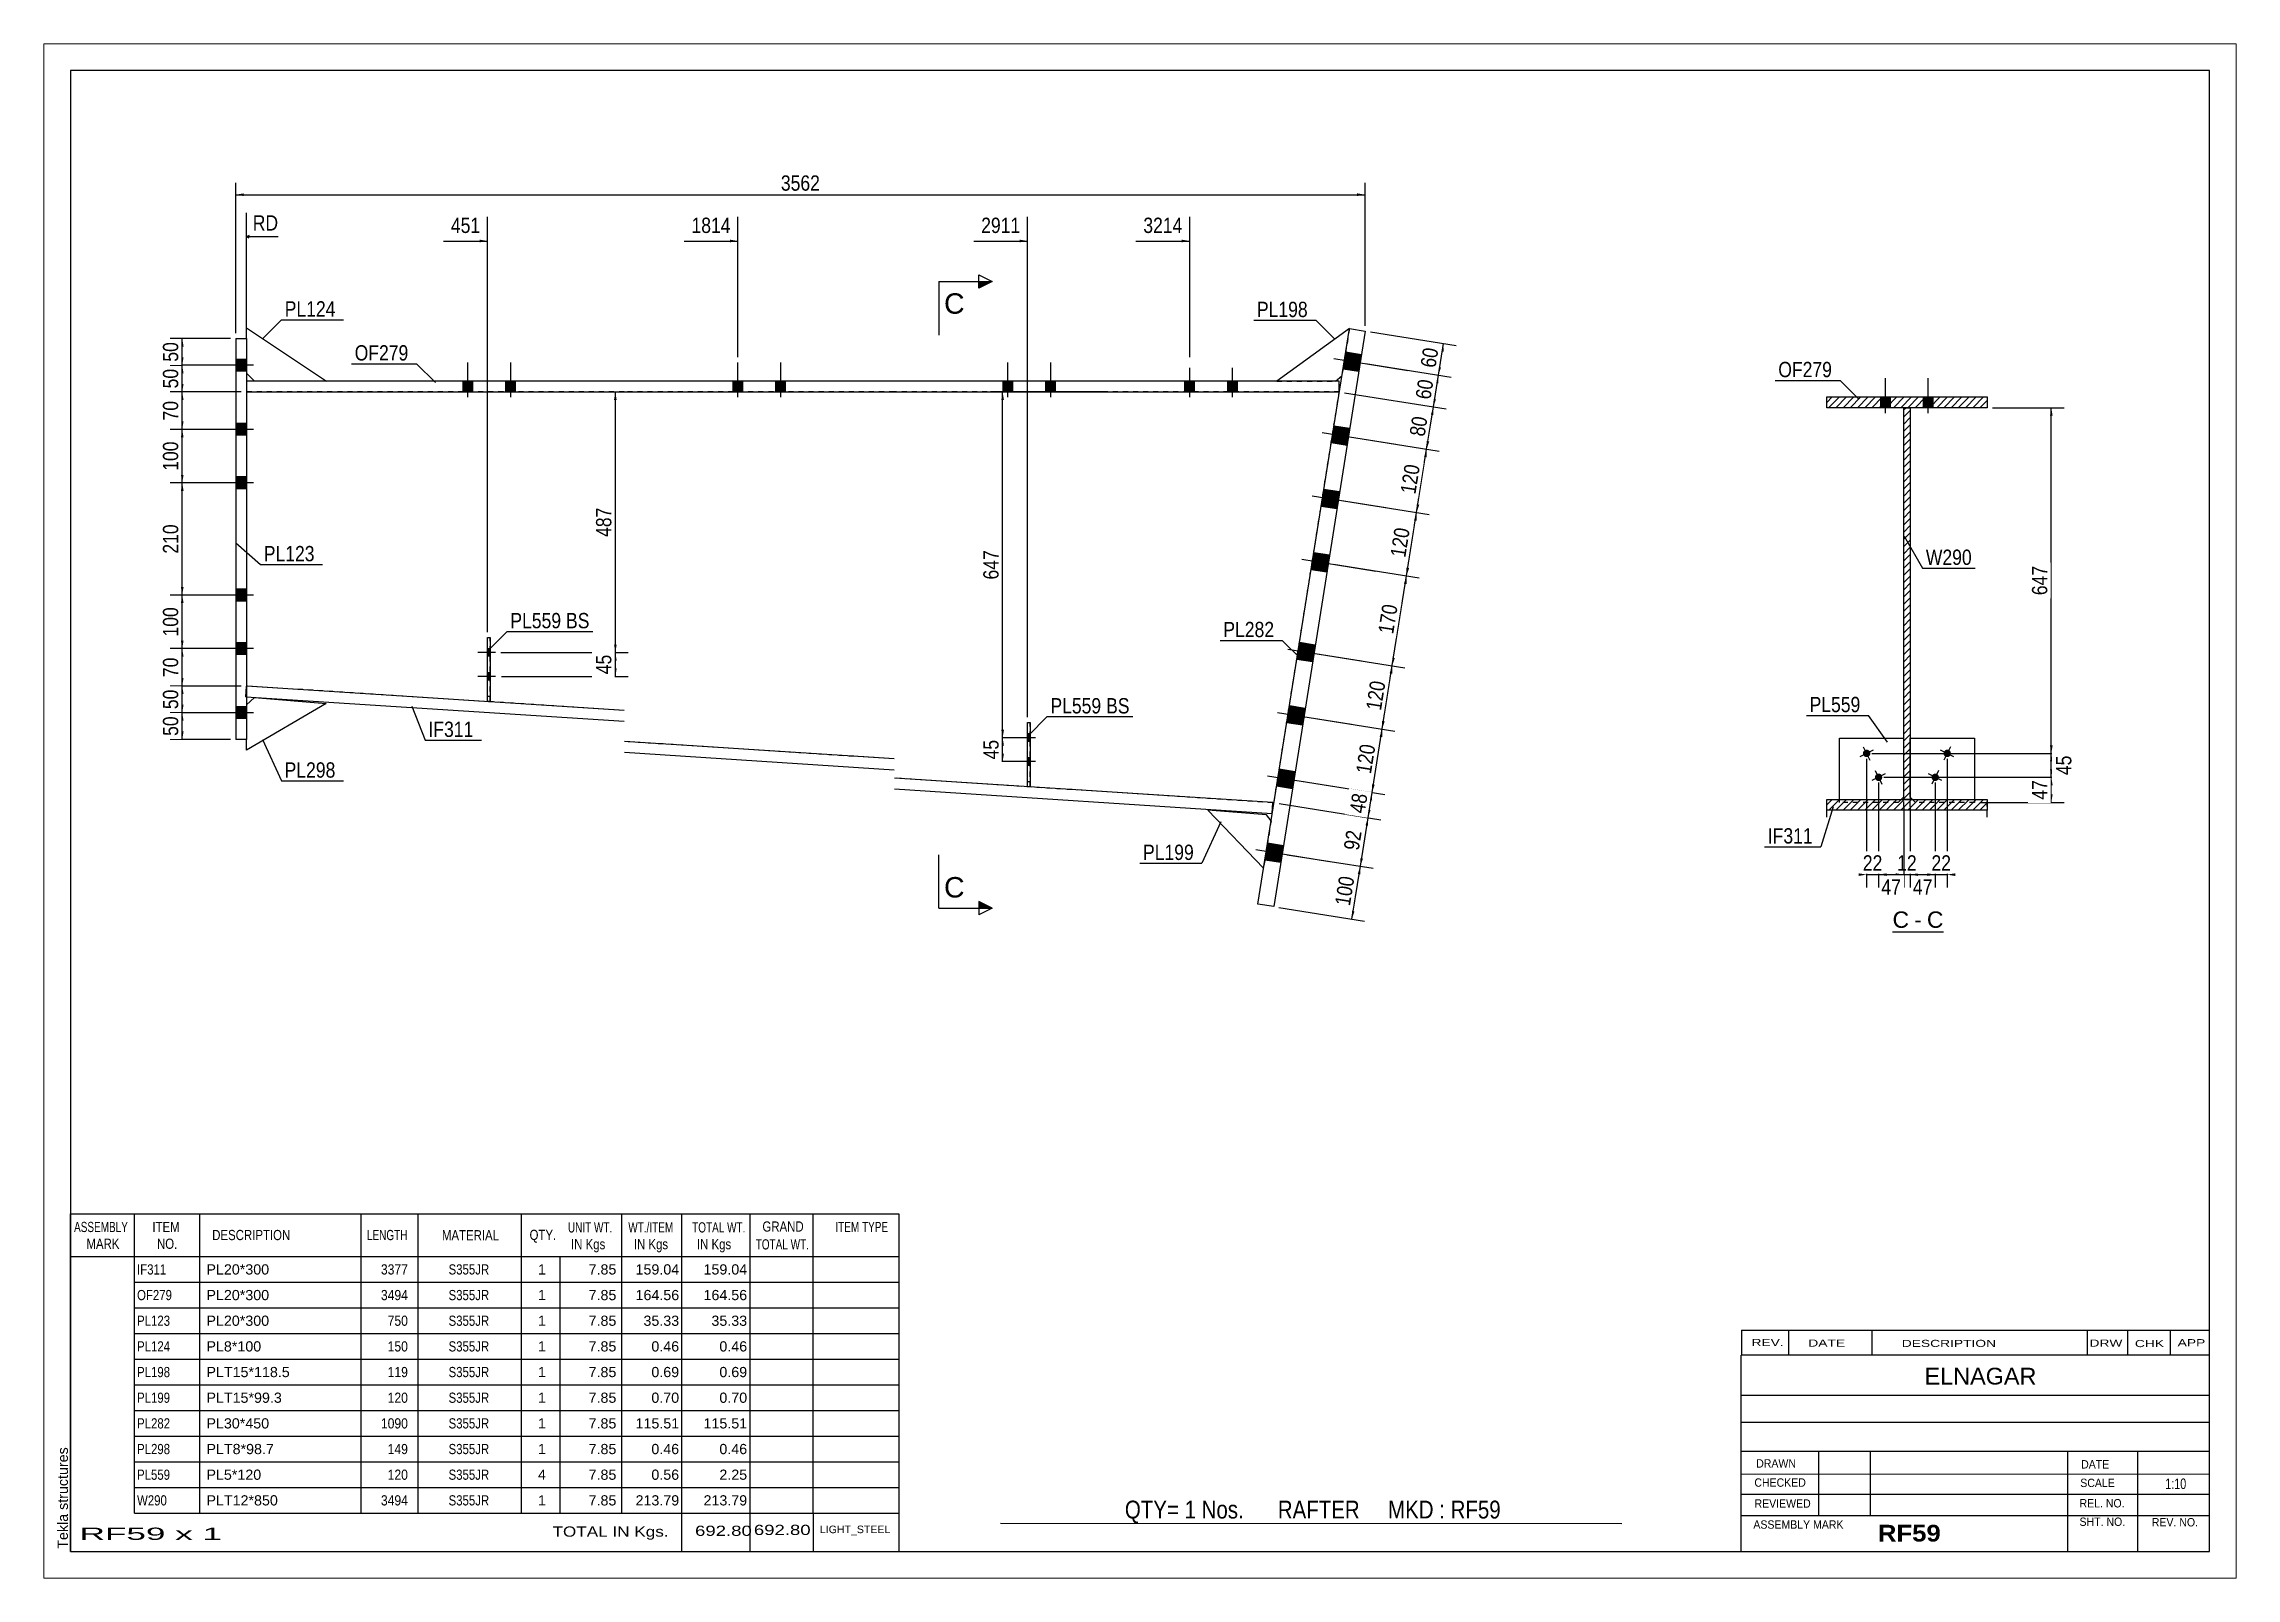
# Paper-space layout 'Layout1' of a CAD drawing. Header units: millimetres. Extents: x 0 to 410, y 0 to 287.
# The model-space entities are those that its viewports show. They can reach past a viewport. Long polylines and large blocks are cut down to what shows.
import ezdxf

# ---------------------------------------------------------------- set-up
doc = ezdxf.new("R2010")
doc.units = ezdxf.units.MM
doc.linetypes.add('DXK_LINE_DOT1', pattern=[1.8814, 0.9407, -0.9407])
doc.linetypes.add('DXK_LINE_DOT2', pattern=[3.9198, 1.9599, -1.9599])
doc.layers.add('Viewport layer', color=7, linetype='Continuous', plot=False)
doc.styles.add('Arial', font='ARIAL.TTF', dxfattribs={"height": 0.2})
doc.styles.add('Arial Bold', font='ARIALBD.TTF', dxfattribs={"height": 0.2})
doc.styles.add('Arial Narrow', font='ARIALN.TTF', dxfattribs={"height": 0.2})

# ---------------------------------------------------------------- blocks, each defined once
blk = doc.blocks.new('Unknown-627307464-1210')
at = {"color": 5, "linetype": 'Continuous'}
for p, q in [((367.12, 102.62), (-32.88, 102.62)), ((-32.88, 102.62), (-32.88, -174.38)), ((367.12, -174.38), (367.12, 102.62)), ((-32.88, -174.38), (367.12, -174.38))]:
    blk.add_line(p, q, dxfattribs=at)
at = {"color": 174, "linetype": 'Continuous', "style": 'Arial'}
blk.add_text('Tekla structures', height=1.9102, rotation=90, dxfattribs=at).set_placement((-33.38, -173.88))
blk = doc.blocks.new('Unknown-627307464-14 - 1870')
at = {"color": 7, "linetype": 'Continuous'}
blk.add_line((307.86, -58.48), (317.37, -58.48), dxfattribs=at)
at = {"color": 0, "linetype": 'Continuous'}
blk.add_wipeout([(310.95, -57.73), (310.95, -54.53), (307.86, -54.53), (307.86, -57.73)], dxfattribs=at)
blk.add_wipeout([(313.33, -57.73), (313.33, -54.53), (311.91, -54.53), (311.91, -57.73)], dxfattribs=at)
at = {"color": 96, "linetype": 'Continuous', "style": 'Arial'}
blk.add_text('C', height=3.06, dxfattribs=at).set_placement((307.86, -57.73))
at = {"color": 0, "linetype": 'Continuous'}
blk.add_wipeout([(317.37, -57.73), (317.37, -54.53), (314.29, -54.53), (314.29, -57.73)], dxfattribs=at)
at = {"color": 96, "linetype": 'Continuous', "style": 'Arial'}
for s, p in [('-', (311.91, -57.73)), ('C', (314.29, -57.73))]:
    blk.add_text(s, height=3.06, dxfattribs=at).set_placement(p)
blk = doc.blocks.new('Part-627307464-1300 - 1231')
at = {"color": 2, "linetype": 'Continuous'}
for p, q in [((206.28, 54.38), (192.71, 44.5)), ((206.27, 54.35), (206.28, 54.38)), ((203.71, 44.5), (204.86, 45.49))]:
    blk.add_line(p, q, dxfattribs=at)
at = {"color": 7, "linetype": 'DXK_LINE_DOT1'}
for p, q in [((206.28, 54.38), (204.86, 45.49)), ((192.71, 44.5), (203.71, 44.5))]:
    blk.add_line(p, q, dxfattribs=at)
blk = doc.blocks.new('Part-627307464-1256 - 1231')
at = {"color": 2, "linetype": 'Continuous'}
for p, q in [((70.63, 44.5), (0, 44.5)), ((0, 44.5), (0, 42.5)), ((0, 42.5), (70.63, 42.5)), ((121.13, 44.5), (70.73, 44.5)), ((70.73, 42.5), (121.13, 42.5)), ((204.39, 44.5), (121.23, 44.5)), ((121.23, 42.5), (204.39, 42.5)), ((204.39, 42.5), (204.39, 44.5))]:
    blk.add_line(p, q, dxfattribs=at)
blk = doc.blocks.new('Bolt-627307464-1473 - 1231')
at = {"linetype": 'Continuous'}
for points in [[(45.61, -6.94), (45.61, -5.54), (45.11, -5.54), (45.11, -6.94)], [(45.61, -11.41), (45.61, -10.01), (45.11, -10.01), (45.11, -11.41)]]:
    blk.add_hatch(color=3, dxfattribs=at).paths.add_polyline_path(points)
at = {"color": 3, "linetype": 'Continuous'}
for p, q in [((46.56, -6.24), (43.26, -6.24)), ((45.61, -5.54), (45.11, -5.54)), ((45.61, -6.94), (45.11, -6.94)), ((46.56, -10.71), (43.26, -10.71)), ((45.61, -10.01), (45.11, -10.01)), ((45.61, -11.41), (45.11, -11.41))]:
    blk.add_line(p, q, dxfattribs=at)
blk = doc.blocks.new('Part-627307464-1278 - 1231')
at = {"color": 2, "linetype": 'Continuous'}
for p, q in [((189.15, -53.3), (206.27, 54.35)), ((209.23, 53.88), (192.12, -53.77)), ((206.27, 54.35), (209.23, 53.88)), ((192.12, -53.77), (189.15, -53.3))]:
    blk.add_line(p, q, dxfattribs=at)
blk = doc.blocks.new('Part-627307464-1322 - 1231')
at = {"color": 2, "linetype": 'Continuous'}
for p, q in [((190.22, -46.58), (179.83, -35.7)), ((190.8, -36.62), (179.83, -35.7)), ((191.64, -37.69), (190.8, -36.62))]:
    blk.add_line(p, q, dxfattribs=at)
at = {"color": 7, "linetype": 'DXK_LINE_DOT1'}
blk.add_line((191.64, -37.69), (190.22, -46.58), dxfattribs=at)
blk = doc.blocks.new('Bolt-627307464-1468 - 1231')
at = {"linetype": 'Continuous'}
for points in [[(175.53, 42.5), (177.33, 42.5), (177.33, 44.5), (175.53, 44.5)], [(175.53, 42.5), (177.33, 42.5), (177.33, 44.5), (175.53, 44.5)], [(183.53, 42.5), (185.33, 42.5), (185.33, 44.5), (183.53, 44.5)], [(183.53, 42.5), (185.33, 42.5), (185.33, 44.5), (183.53, 44.5)]]:
    blk.add_hatch(color=3, dxfattribs=at).paths.add_polyline_path(points)
at = {"color": 3, "linetype": 'Continuous'}
for p, q in [((176.43, 41.5), (176.43, 47)), ((176.43, 41.5), (176.43, 47)), ((184.43, 41.5), (184.43, 47)), ((184.43, 41.5), (184.43, 47)), ((175.53, 42.5), (175.53, 44.5)), ((175.53, 42.5), (175.53, 44.5)), ((177.33, 42.5), (177.33, 44.5)), ((177.33, 42.5), (177.33, 44.5)), ((183.53, 42.5), (183.53, 44.5)), ((183.53, 42.5), (183.53, 44.5)), ((185.33, 42.5), (185.33, 44.5)), ((185.33, 42.5), (185.33, 44.5))]:
    blk.add_line(p, q, dxfattribs=at)
blk = doc.blocks.new('Bolt-627307464-1472 - 1231')
at = {"color": 3, "linetype": 'DXK_LINE_DOT2'}
for p, q in [((46.41, -6.24), (43.11, -6.24)), ((45.61, -5.54), (45.11, -5.54)), ((45.61, -6.94), (45.11, -6.94)), ((46.41, -10.71), (43.11, -10.71)), ((45.61, -10.01), (45.11, -10.01)), ((45.61, -11.41), (45.11, -11.41))]:
    blk.add_line(p, q, dxfattribs=at)
blk = doc.blocks.new('Part-627307464-1344 - 1231')
at = {"color": 2, "linetype": 'Continuous'}
for p, q in [((-2, 52.5), (0, 52.5)), ((-2, 52.5), (-2, -22.5)), ((0, 52.5), (0, -22.5)), ((0, -22.5), (-2, -22.5))]:
    blk.add_line(p, q, dxfattribs=at)
blk = doc.blocks.new('Part-627307464-1366 - 1231')
at = {"color": 2, "linetype": 'Continuous'}
for p, q in [((0, 52.5), (0, 54.5)), ((0, 54.5), (15, 44.5)), ((0, 46), (1.5, 44.5))]:
    blk.add_line(p, q, dxfattribs=at)
at = {"color": 7, "linetype": 'DXK_LINE_DOT1'}
for p, q in [((0, 52.5), (0, 46)), ((15, 44.5), (1.5, 44.5))]:
    blk.add_line(p, q, dxfattribs=at)
blk = doc.blocks.new('Part-627307464-1388 - 1231')
at = {"color": 2, "linetype": 'Continuous'}
for p, q in [((1.49, -14.63), (0, -16.01)), ((14.95, -15.76), (0, -24.51)), ((1.49, -14.63), (14.95, -15.76)), ((0, -24.51), (0, -22.5))]:
    blk.add_line(p, q, dxfattribs=at)
at = {"color": 7, "linetype": 'DXK_LINE_DOT1'}
blk.add_line((0, -16.01), (0, -22.5), dxfattribs=at)
blk = doc.blocks.new('Bolt-627307464-1470 - 1231')
at = {"linetype": 'Continuous'}
for points in [[(205.58, 50.01), (205.08, 46.85), (208.04, 46.37), (208.54, 49.53)], [(205.58, 50.01), (205.08, 46.85), (208.04, 46.37), (208.54, 49.53)], [(205.58, 50.01), (205.08, 46.85), (208.04, 46.37), (208.54, 49.53)], [(205.58, 50.01), (205.08, 46.85), (208.04, 46.37), (208.54, 49.53)], [(203.38, 36.18), (202.88, 33.02), (205.84, 32.55), (206.34, 35.71)], [(203.38, 36.18), (202.88, 33.02), (205.84, 32.55), (206.34, 35.71)], [(203.38, 36.18), (202.88, 33.02), (205.84, 32.55), (206.34, 35.71)], [(203.38, 36.18), (202.88, 33.02), (205.84, 32.55), (206.34, 35.71)], [(201.5, 24.33), (201, 21.17), (203.96, 20.7), (204.46, 23.86)], [(201.5, 24.33), (201, 21.17), (203.96, 20.7), (204.46, 23.86)], [(201.5, 24.33), (201, 21.17), (203.96, 20.7), (204.46, 23.86)], [(201.5, 24.33), (201, 21.17), (203.96, 20.7), (204.46, 23.86)], [(199.61, 12.48), (199.11, 9.32), (202.07, 8.85), (202.58, 12.01)], [(199.61, 12.48), (199.11, 9.32), (202.07, 8.85), (202.58, 12.01)], [(199.61, 12.48), (199.11, 9.32), (202.07, 8.85), (202.58, 12.01)], [(199.61, 12.48), (199.11, 9.32), (202.07, 8.85), (202.58, 12.01)], [(196.94, -4.31), (196.44, -7.47), (199.4, -7.94), (199.91, -4.78)], [(196.94, -4.31), (196.44, -7.47), (199.4, -7.94), (199.91, -4.78)], [(196.94, -4.31), (196.44, -7.47), (199.4, -7.94), (199.91, -4.78)], [(196.94, -4.31), (196.44, -7.47), (199.4, -7.94), (199.91, -4.78)], [(195.06, -16.16), (194.56, -19.32), (197.52, -19.79), (198.02, -16.63)], [(195.06, -16.16), (194.56, -19.32), (197.52, -19.79), (198.02, -16.63)], [(195.06, -16.16), (194.56, -19.32), (197.52, -19.79), (198.02, -16.63)], [(195.06, -16.16), (194.56, -19.32), (197.52, -19.79), (198.02, -16.63)], [(193.17, -28.01), (192.67, -31.17), (195.63, -31.65), (196.14, -28.49)], [(193.17, -28.01), (192.67, -31.17), (195.63, -31.65), (196.14, -28.49)], [(193.17, -28.01), (192.67, -31.17), (195.63, -31.65), (196.14, -28.49)], [(193.17, -28.01), (192.67, -31.17), (195.63, -31.65), (196.14, -28.49)], [(190.98, -41.84), (190.47, -45), (193.44, -45.47), (193.94, -42.31)], [(190.98, -41.84), (190.47, -45), (193.44, -45.47), (193.94, -42.31)], [(190.98, -41.84), (190.47, -45), (193.44, -45.47), (193.94, -42.31)], [(190.98, -41.84), (190.47, -45), (193.44, -45.47), (193.94, -42.31)]]:
    blk.add_hatch(color=3, dxfattribs=at).paths.add_polyline_path(points)
at = {"color": 3, "linetype": 'Continuous'}
for p, q in [((205.58, 50.01), (208.54, 49.53)), ((205.58, 50.01), (208.54, 49.53)), ((205.58, 50.01), (208.54, 49.53)), ((205.58, 50.01), (208.54, 49.53)), ((203.38, 48.74), (217.18, 46.54)), ((203.38, 48.74), (217.18, 46.54)), ((203.38, 48.74), (217.18, 46.54)), ((203.38, 48.74), (217.18, 46.54)), ((205.08, 46.85), (208.04, 46.37)), ((205.08, 46.85), (208.04, 46.37)), ((205.08, 46.85), (208.04, 46.37)), ((205.08, 46.85), (208.04, 46.37)), ((201.18, 34.91), (214.98, 32.71)), ((201.18, 34.91), (214.98, 32.71)), ((201.18, 34.91), (214.98, 32.71)), ((201.18, 34.91), (214.98, 32.71)), ((202.88, 33.02), (205.84, 32.55)), ((202.88, 33.02), (205.84, 32.55)), ((202.88, 33.02), (205.84, 32.55)), ((202.88, 33.02), (205.84, 32.55)), ((203.38, 36.18), (206.34, 35.71)), ((203.38, 36.18), (206.34, 35.71)), ((203.38, 36.18), (206.34, 35.71)), ((203.38, 36.18), (206.34, 35.71)), ((199.3, 23.06), (213.1, 20.86)), ((199.3, 23.06), (213.1, 20.86)), ((199.3, 23.06), (213.1, 20.86)), ((199.3, 23.06), (213.1, 20.86)), ((201, 21.17), (203.96, 20.7)), ((201, 21.17), (203.96, 20.7)), ((201, 21.17), (203.96, 20.7)), ((201, 21.17), (203.96, 20.7)), ((201.5, 24.33), (204.46, 23.86)), ((201.5, 24.33), (204.46, 23.86)), ((201.5, 24.33), (204.46, 23.86)), ((201.5, 24.33), (204.46, 23.86)), ((199.61, 12.48), (202.58, 12.01)), ((199.61, 12.48), (202.58, 12.01)), ((199.61, 12.48), (202.58, 12.01)), ((199.61, 12.48), (202.58, 12.01)), ((197.41, 11.21), (211.21, 9.01)), ((197.41, 11.21), (211.21, 9.01)), ((197.41, 11.21), (211.21, 9.01)), ((197.41, 11.21), (211.21, 9.01)), ((199.11, 9.32), (202.07, 8.85)), ((199.11, 9.32), (202.07, 8.85)), ((199.11, 9.32), (202.07, 8.85)), ((199.11, 9.32), (202.07, 8.85)), ((194.74, -5.58), (208.54, -7.78)), ((194.74, -5.58), (208.54, -7.78)), ((194.74, -5.58), (208.54, -7.78)), ((194.74, -5.58), (208.54, -7.78)), ((196.44, -7.47), (199.4, -7.94)), ((196.44, -7.47), (199.4, -7.94)), ((196.44, -7.47), (199.4, -7.94)), ((196.44, -7.47), (199.4, -7.94)), ((196.94, -4.31), (199.91, -4.78)), ((196.94, -4.31), (199.91, -4.78)), ((196.94, -4.31), (199.91, -4.78)), ((196.94, -4.31), (199.91, -4.78)), ((195.06, -16.16), (198.02, -16.63)), ((195.06, -16.16), (198.02, -16.63)), ((195.06, -16.16), (198.02, -16.63)), ((195.06, -16.16), (198.02, -16.63)), ((192.86, -17.43), (206.66, -19.63)), ((192.86, -17.43), (206.66, -19.63)), ((192.86, -17.43), (206.66, -19.63)), ((192.86, -17.43), (206.66, -19.63)), ((194.56, -19.32), (197.52, -19.79)), ((194.56, -19.32), (197.52, -19.79)), ((194.56, -19.32), (197.52, -19.79)), ((194.56, -19.32), (197.52, -19.79)), ((193.17, -28.01), (196.14, -28.49)), ((193.17, -28.01), (196.14, -28.49)), ((193.17, -28.01), (196.14, -28.49)), ((193.17, -28.01), (196.14, -28.49)), ((190.97, -29.28), (204.77, -31.48)), ((190.97, -29.28), (204.77, -31.48)), ((190.97, -29.28), (204.77, -31.48)), ((190.97, -29.28), (204.77, -31.48)), ((192.67, -31.17), (195.63, -31.65)), ((192.67, -31.17), (195.63, -31.65)), ((192.67, -31.17), (195.63, -31.65)), ((192.67, -31.17), (195.63, -31.65)), ((188.77, -43.11), (202.58, -45.3)), ((188.77, -43.11), (202.58, -45.3)), ((188.77, -43.11), (202.58, -45.3)), ((188.77, -43.11), (202.58, -45.3)), ((190.47, -45), (193.44, -45.47)), ((190.47, -45), (193.44, -45.47)), ((190.47, -45), (193.44, -45.47)), ((190.47, -45), (193.44, -45.47)), ((190.98, -41.84), (193.94, -42.31)), ((190.98, -41.84), (193.94, -42.31)), ((190.98, -41.84), (193.94, -42.31)), ((190.98, -41.84), (193.94, -42.31))]:
    blk.add_line(p, q, dxfattribs=at)
blk = doc.blocks.new('Part-627307464-1410 - 1231')
at = {"color": 2, "linetype": 'Continuous'}
for p, q in [((-0.13, -14.5), (0, -12.5)), ((-0.13, -14.5), (70.63, -19.08)), ((70.63, -17.07), (0, -12.5)), ((121.13, -26.14), (70.73, -22.88)), ((70.73, -24.88), (121.13, -28.15)), ((191.96, -34.32), (121.23, -29.74)), ((121.23, -31.75), (191.84, -36.32)), ((191.84, -36.32), (191.96, -34.32))]:
    blk.add_line(p, q, dxfattribs=at)
blk = doc.blocks.new('Bolt-627307464-1474 - 1231')
at = {"color": 3, "linetype": 'DXK_LINE_DOT2'}
for p, q in [((146.61, -21.47), (146.11, -21.47)), ((147.41, -22.17), (146.11, -22.17)), ((146.61, -22.87), (146.11, -22.87)), ((146.61, -25.94), (146.11, -25.94)), ((147.41, -26.64), (146.11, -26.64)), ((146.61, -27.34), (146.11, -27.34))]:
    blk.add_line(p, q, dxfattribs=at)
blk = doc.blocks.new('Part-627307464-1432 - 1231')
at = {"color": 7, "linetype": 'DXK_LINE_DOT1'}
for p, q in [((45.11, -15.41), (45.11, -3.41)), ((45.11, -3.41), (45.61, -3.41)), ((45.61, -15.41), (45.61, -3.41)), ((45.11, -14.41), (45.61, -14.41)), ((45.61, -15.41), (45.11, -15.41))]:
    blk.add_line(p, q, dxfattribs=at)
blk = doc.blocks.new('Part-627307464-1454 - 1231')
at = {"color": 2, "linetype": 'Continuous'}
for p, q in [((45.11, -15.41), (45.11, -3.41)), ((45.11, -3.41), (45.61, -3.41)), ((45.61, -3.41), (45.61, -15.41)), ((45.61, -15.41), (45.11, -15.41))]:
    blk.add_line(p, q, dxfattribs=at)
blk = doc.blocks.new('Part-627307464-1459 - 1231')
at = {"color": 7, "linetype": 'DXK_LINE_DOT1'}
for p, q in [((146.11, -31.34), (146.11, -19.34)), ((146.11, -19.34), (146.61, -19.34)), ((146.61, -31.34), (146.61, -19.34)), ((146.11, -30.34), (146.61, -30.34)), ((146.61, -31.34), (146.11, -31.34))]:
    blk.add_line(p, q, dxfattribs=at)
blk = doc.blocks.new('Part-627307464-1464 - 1231')
at = {"color": 2, "linetype": 'Continuous'}
for p, q in [((146.11, -31.34), (146.11, -19.34)), ((146.11, -19.34), (146.61, -19.34)), ((146.61, -19.34), (146.61, -31.34)), ((146.61, -31.34), (146.11, -31.34))]:
    blk.add_line(p, q, dxfattribs=at)
blk = doc.blocks.new('Part-627307464-1465 - 1231')
at = {"color": 7, "linetype": 'DXK_LINE_DOT1'}
for p, q in [((0, 42.5), (0, -12.5)), ((70.63, 42.5), (0, 42.5)), ((121.13, 42.5), (70.73, 42.5)), ((204.39, 42.5), (121.23, 42.5)), ((192.17, -34.34), (204.39, 42.5)), ((70.63, -17.07), (0, -12.5)), ((121.13, -26.14), (70.73, -22.88)), ((191.96, -34.32), (121.23, -29.74))]:
    blk.add_line(p, q, dxfattribs=at)
at = {"color": 2, "linetype": 'Continuous'}
blk.add_line((192.17, -34.34), (191.96, -34.32), dxfattribs=at)
blk = doc.blocks.new('Bolt-627307464-1466 - 1231')
at = {"linetype": 'Continuous'}
for points in [[(40.53, 42.5), (42.33, 42.5), (42.33, 44.5), (40.53, 44.5)], [(40.53, 42.5), (42.33, 42.5), (42.33, 44.5), (40.53, 44.5)], [(48.53, 42.5), (50.33, 42.5), (50.33, 44.5), (48.53, 44.5)], [(48.53, 42.5), (50.33, 42.5), (50.33, 44.5), (48.53, 44.5)]]:
    blk.add_hatch(color=3, dxfattribs=at).paths.add_polyline_path(points)
at = {"color": 3, "linetype": 'Continuous'}
for p, q in [((41.43, 41.5), (41.43, 48)), ((41.43, 41.5), (41.43, 48)), ((49.43, 41.5), (49.43, 48)), ((49.43, 41.5), (49.43, 48)), ((40.53, 42.5), (40.53, 44.5)), ((40.53, 42.5), (40.53, 44.5)), ((42.33, 42.5), (42.33, 44.5)), ((42.33, 42.5), (42.33, 44.5)), ((48.53, 42.5), (48.53, 44.5)), ((48.53, 42.5), (48.53, 44.5)), ((50.33, 42.5), (50.33, 44.5)), ((50.33, 42.5), (50.33, 44.5))]:
    blk.add_line(p, q, dxfattribs=at)
blk = doc.blocks.new('Bolt-627307464-1467 - 1231')
at = {"linetype": 'Continuous'}
for points in [[(91.03, 42.5), (92.83, 42.5), (92.83, 44.5), (91.03, 44.5)], [(91.03, 42.5), (92.83, 42.5), (92.83, 44.5), (91.03, 44.5)], [(99.03, 42.5), (100.83, 42.5), (100.83, 44.5), (99.03, 44.5)], [(99.03, 42.5), (100.83, 42.5), (100.83, 44.5), (99.03, 44.5)]]:
    blk.add_hatch(color=3, dxfattribs=at).paths.add_polyline_path(points)
at = {"color": 3, "linetype": 'Continuous'}
for p, q in [((91.93, 41.5), (91.93, 48)), ((91.93, 41.5), (91.93, 48)), ((99.93, 41.5), (99.93, 48)), ((99.93, 41.5), (99.93, 48)), ((91.03, 42.5), (91.03, 44.5)), ((91.03, 42.5), (91.03, 44.5)), ((92.83, 42.5), (92.83, 44.5)), ((92.83, 42.5), (92.83, 44.5)), ((99.03, 42.5), (99.03, 44.5)), ((99.03, 42.5), (99.03, 44.5)), ((100.83, 42.5), (100.83, 44.5)), ((100.83, 42.5), (100.83, 44.5))]:
    blk.add_line(p, q, dxfattribs=at)
blk = doc.blocks.new('Bolt-627307464-1469 - 1231')
at = {"linetype": 'Continuous'}
for points in [[(141.53, 42.5), (143.33, 42.5), (143.33, 44.5), (141.53, 44.5)], [(141.53, 42.5), (143.33, 42.5), (143.33, 44.5), (141.53, 44.5)], [(149.53, 42.5), (151.33, 42.5), (151.33, 44.5), (149.53, 44.5)], [(149.53, 42.5), (151.33, 42.5), (151.33, 44.5), (149.53, 44.5)]]:
    blk.add_hatch(color=3, dxfattribs=at).paths.add_polyline_path(points)
at = {"color": 3, "linetype": 'Continuous'}
for p, q in [((142.43, 41.5), (142.43, 48)), ((142.43, 41.5), (142.43, 48)), ((150.43, 41.5), (150.43, 48)), ((150.43, 41.5), (150.43, 48)), ((141.53, 42.5), (141.53, 44.5)), ((141.53, 42.5), (141.53, 44.5)), ((143.33, 42.5), (143.33, 44.5)), ((143.33, 42.5), (143.33, 44.5)), ((149.53, 42.5), (149.53, 44.5)), ((149.53, 42.5), (149.53, 44.5)), ((151.33, 42.5), (151.33, 44.5)), ((151.33, 42.5), (151.33, 44.5))]:
    blk.add_line(p, q, dxfattribs=at)
blk = doc.blocks.new('Bolt-627307464-1471 - 1231')
at = {"linetype": 'Continuous'}
for points in [[(-2, 48.6), (-2, 46.4), (0, 46.4), (0, 48.6)], [(-2, 48.6), (-2, 46.4), (0, 46.4), (0, 48.6)], [(-2, 36.6), (-2, 34.4), (0, 34.4), (0, 36.6)], [(-2, 36.6), (-2, 34.4), (0, 34.4), (0, 36.6)], [(-2, 26.6), (-2, 24.4), (0, 24.4), (0, 26.6)], [(-2, 26.6), (-2, 24.4), (0, 24.4), (0, 26.6)], [(-2, 5.6), (-2, 3.4), (0, 3.4), (0, 5.6)], [(-2, 5.6), (-2, 3.4), (0, 3.4), (0, 5.6)], [(-2, -4.4), (-2, -6.6), (0, -6.6), (0, -4.4)], [(-2, -4.4), (-2, -6.6), (0, -6.6), (0, -4.4)], [(-2, -16.4), (-2, -18.6), (0, -18.6), (0, -16.4)], [(-2, -16.4), (-2, -18.6), (0, -18.6), (0, -16.4)]]:
    blk.add_hatch(color=3, dxfattribs=at).paths.add_polyline_path(points)
at = {"color": 3, "linetype": 'Continuous'}
for p, q in [((1.34, 47.5), (-8, 47.5)), ((1.34, 47.5), (-8, 47.5)), ((0, 48.6), (-2, 48.6)), ((0, 48.6), (-2, 48.6)), ((0, 46.4), (-2, 46.4)), ((0, 46.4), (-2, 46.4)), ((1.34, 35.5), (-8, 35.5)), ((1.34, 35.5), (-8, 35.5)), ((0, 36.6), (-2, 36.6)), ((0, 36.6), (-2, 36.6)), ((0, 34.4), (-2, 34.4)), ((0, 34.4), (-2, 34.4)), ((1.34, 25.5), (-8, 25.5)), ((1.34, 25.5), (-8, 25.5)), ((0, 26.6), (-2, 26.6)), ((0, 26.6), (-2, 26.6)), ((0, 24.4), (-2, 24.4)), ((0, 24.4), (-2, 24.4)), ((1.34, 4.5), (-8, 4.5)), ((1.34, 4.5), (-8, 4.5)), ((0, 5.6), (-2, 5.6)), ((0, 5.6), (-2, 5.6)), ((0, 3.4), (-2, 3.4)), ((0, 3.4), (-2, 3.4)), ((1.34, -5.5), (-8, -5.5)), ((1.34, -5.5), (-8, -5.5)), ((0, -4.4), (-2, -4.4)), ((0, -4.4), (-2, -4.4)), ((0, -6.6), (-2, -6.6)), ((0, -6.6), (-2, -6.6)), ((0, -16.4), (-2, -16.4)), ((0, -16.4), (-2, -16.4)), ((1.34, -17.5), (-8, -17.5)), ((1.34, -17.5), (-8, -17.5)), ((0, -18.6), (-2, -18.6)), ((0, -18.6), (-2, -18.6))]:
    blk.add_line(p, q, dxfattribs=at)
blk = doc.blocks.new('Bolt-627307464-1475 - 1231')
at = {"linetype": 'Continuous'}
for points in [[(146.61, -22.87), (146.61, -21.47), (146.11, -21.47), (146.11, -22.87)], [(146.61, -27.34), (146.61, -25.94), (146.11, -25.94), (146.11, -27.34)]]:
    blk.add_hatch(color=3, dxfattribs=at).paths.add_polyline_path(points)
at = {"color": 3, "linetype": 'Continuous'}
for p, q in [((147.56, -22.17), (144.26, -22.17)), ((146.61, -21.47), (146.11, -21.47)), ((146.61, -22.87), (146.11, -22.87)), ((147.56, -26.64), (144.26, -26.64)), ((146.61, -25.94), (146.11, -25.94)), ((146.61, -27.34), (146.11, -27.34))]:
    blk.add_line(p, q, dxfattribs=at)
blk = doc.blocks.new('Bolt-627307464-1879 - 1870')
at = {"linetype": 'Continuous'}
for points in [[(307.45, 41.56), (305.65, 41.56), (305.65, 39.56), (307.45, 39.56)], [(307.45, 41.56), (305.65, 41.56), (305.65, 39.56), (307.45, 39.56)], [(315.45, 41.56), (313.65, 41.56), (313.65, 39.56), (315.45, 39.56)], [(315.45, 41.56), (313.65, 41.56), (313.65, 39.56), (315.45, 39.56)]]:
    blk.add_hatch(color=3, dxfattribs=at).paths.add_polyline_path(points)
at = {"color": 3, "linetype": 'Continuous'}
for p, q in [((305.65, 39.56), (305.65, 41.56)), ((305.65, 39.56), (305.65, 41.56)), ((306.55, 38.56), (306.55, 45.06)), ((306.55, 38.56), (306.55, 45.06)), ((307.45, 39.56), (307.45, 41.56)), ((307.45, 39.56), (307.45, 41.56)), ((313.65, 39.56), (313.65, 41.56)), ((313.65, 39.56), (313.65, 41.56)), ((314.55, 38.56), (314.55, 45.06)), ((314.55, 38.56), (314.55, 45.06)), ((315.45, 39.56), (315.45, 41.56)), ((315.45, 39.56), (315.45, 41.56))]:
    blk.add_line(p, q, dxfattribs=at)
blk = doc.blocks.new('Bolt-627307464-1873 - 1870')
at = {"linetype": 'Continuous'}
for points in [[(318.71, -25.42, -1), (317.46, -24.79, -1)], [(316.47, -29.89, -1), (315.22, -29.26, -1)]]:
    blk.add_hatch(color=3, dxfattribs=at).paths.add_polyline_path(points)
at = {"color": 3, "linetype": 'Continuous'}
for p, q in [((319.34, -25.73), (316.83, -24.48)), ((318.71, -23.85), (317.46, -26.36)), ((316.47, -28.33), (315.22, -30.83)), ((317.1, -30.2), (314.6, -28.95))]:
    blk.add_line(p, q, dxfattribs=at)
blk = doc.blocks.new('Part-627307464-1898 - 1870')
at = {"linetype": 'Continuous'}
h = blk.add_hatch(dxfattribs=at)
h.set_pattern_fill('', scale=0.3, style=0, pattern_type=0)
h.set_pattern_definition([(45, (311.14865, -33.6953), (-0.673519, 0.673519), [])])
h.paths.add_polyline_path([(309.95, -33.7), (311.15, -33.7), (311.15, 39.56), (309.95, 39.56)])
at = {"color": 2, "linetype": 'Continuous'}
for p, q in [((309.95, -33.7), (309.95, 39.56)), ((309.95, 39.56), (311.15, 39.56)), ((311.15, 39.56), (311.15, -33.7)), ((311.15, -33.7), (309.95, -33.7))]:
    blk.add_line(p, q, dxfattribs=at)
at = {"color": 7, "linetype": 'DXK_LINE_DOT1'}
for p, q in [((309.95, -35.03), (309.95, -33.7)), ((311.15, -35.03), (311.15, -33.7))]:
    blk.add_line(p, q, dxfattribs=at)
blk = doc.blocks.new('Bolt-627307464-1874 - 1870')
at = {"linetype": 'Continuous'}
for points in [[(303.64, -24.79, -1), (302.39, -25.42, -1)], [(305.87, -29.26, -1), (304.62, -29.89, -1)]]:
    blk.add_hatch(color=3, dxfattribs=at).paths.add_polyline_path(points)
at = {"color": 3, "linetype": 'Continuous'}
for p, q in [((304.26, -24.48), (301.76, -25.73)), ((302.39, -23.85), (303.64, -26.36)), ((304.62, -28.33), (305.87, -30.83)), ((306.5, -28.95), (304, -30.2))]:
    blk.add_line(p, q, dxfattribs=at)
blk = doc.blocks.new('Part-627307464-1899 - 1870')
at = {"color": 2, "linetype": 'Continuous'}
for p, q in [((311.18, -33.28), (311.18, -22.28)), ((311.18, -22.28), (323.18, -22.28)), ((323.18, -22.28), (323.18, -33.7)), ((311.6, -33.7), (311.18, -33.28))]:
    blk.add_line(p, q, dxfattribs=at)
at = {"color": 7, "linetype": 'DXK_LINE_DOT1'}
for p, q in [((311.18, -22.28), (323.18, -22.28)), ((312.18, -34.28), (311.6, -33.7)), ((323.18, -34.28), (312.18, -34.28)), ((323.18, -33.7), (323.18, -34.28))]:
    blk.add_line(p, q, dxfattribs=at)
blk = doc.blocks.new('Part-627307464-1921 - 1870')
at = {"color": 2, "linetype": 'Continuous'}
for p, q in [((297.92, -22.28), (309.92, -22.28)), ((297.92, -33.7), (297.92, -22.28)), ((309.92, -22.28), (309.92, -33.28)), ((309.5, -33.7), (309.92, -33.28))]:
    blk.add_line(p, q, dxfattribs=at)
at = {"color": 7, "linetype": 'DXK_LINE_DOT1'}
for p, q in [((297.92, -22.28), (309.92, -22.28)), ((297.92, -34.28), (297.92, -33.7)), ((308.92, -34.28), (297.92, -34.28)), ((309.5, -33.7), (308.92, -34.28))]:
    blk.add_line(p, q, dxfattribs=at)
blk = doc.blocks.new('Part-627307464-1928 - 1870')
at = {"linetype": 'Continuous'}
h = blk.add_hatch(dxfattribs=at)
h.set_pattern_fill('', scale=0.3, style=0, pattern_type=0)
h.set_pattern_definition([(45, (325.54865, -35.6995), (-0.67352, 0.67352), [])])
h.paths.add_polyline_path([(295.55, -35.7), (325.55, -35.7), (325.55, -33.7), (295.55, -33.7)])
at = {"color": 7, "linetype": 'DXK_LINE_DOT1'}
for p, q in [((295.55, -35.03), (295.55, -33.7)), ((325.55, -35.03), (325.55, -33.7))]:
    blk.add_line(p, q, dxfattribs=at)
at = {"color": 2, "linetype": 'Continuous'}
for p, q in [((295.55, -35.7), (295.55, -33.7)), ((295.55, -33.7), (325.55, -33.7)), ((295.55, -37.04), (295.55, -35.7)), ((325.55, -35.7), (295.55, -35.7)), ((325.55, -33.7), (325.55, -35.7)), ((325.55, -37.04), (325.55, -35.7))]:
    blk.add_line(p, q, dxfattribs=at)
blk = doc.blocks.new('Part-627307464-1939 - 1870')
at = {"linetype": 'Continuous'}
h = blk.add_hatch(dxfattribs=at)
h.set_pattern_fill('', scale=0.3, style=0, pattern_type=0)
h.set_pattern_definition([(45, (325.54865, 39.5628), (-0.67352, 0.67352), [])])
h.paths.add_polyline_path([(295.55, 39.56), (325.55, 39.56), (325.55, 41.56), (295.55, 41.56)])
at = {"color": 2, "linetype": 'Continuous'}
for p, q in [((295.55, 39.56), (295.55, 41.56)), ((295.55, 41.56), (325.55, 41.56)), ((325.55, 41.56), (325.55, 39.56)), ((325.55, 39.56), (295.55, 39.56))]:
    blk.add_line(p, q, dxfattribs=at)
blk = doc.blocks.new('StraightDimension-627307464-5376 - 1231')
at = {"linetype": 'Continuous'}
for points in [[(220.25, 30.36), (220.73, 31.8), (220.74, 30.28)], [(219.33, 21.39), (218.85, 19.95), (218.84, 21.47)]]:
    blk.add_hatch(color=7, dxfattribs=at).paths.add_polyline_path(points)
at = {"color": 7, "linetype": 'Continuous'}
for p, q in [((207.08, 33.97), (223.1, 31.42)), ((218.85, 19.95), (220.73, 31.8)), ((205.2, 22.12), (221.22, 19.57))]:
    blk.add_line(p, q, dxfattribs=at)
at = {"color": 0}
blk.add_wipeout([(220.17, 29.2), (216.02, 29.86), (214.97, 23.26), (219.12, 22.6)], dxfattribs=at)
at = {"color": 3, "style": 'Arial Narrow'}
blk.add_text('120', height=2.863, rotation=80.9647, dxfattribs=at).set_placement((218.62, 23.28))
blk = doc.blocks.new('StraightDimension-627307464-5380 - 1231')
at = {"linetype": 'Continuous'}
for points in [[(211.93, -21.98), (212.41, -20.54), (212.42, -22.06)], [(211.01, -30.95), (210.53, -32.39), (210.51, -30.87)]]:
    blk.add_hatch(color=7, dxfattribs=at).paths.add_polyline_path(points)
at = {"color": 7, "linetype": 'Continuous'}
for p, q in [((198.76, -18.37), (214.78, -20.92)), ((210.53, -32.39), (212.41, -20.54)), ((196.87, -30.22), (212.9, -32.77))]:
    blk.add_line(p, q, dxfattribs=at)
at = {"color": 0}
blk.add_wipeout([(211.84, -23.14), (207.7, -22.48), (206.65, -29.09), (210.79, -29.74)], dxfattribs=at)
at = {"color": 3, "style": 'Arial Narrow'}
blk.add_text('120', height=2.863, rotation=80.9647, dxfattribs=at).set_placement((210.3, -29.06))
blk = doc.blocks.new('StraightDimension-627307464-2593 - 1231')
at = {"linetype": 'Continuous'}
for points in [[(141.18, 41), (141.43, 42.5), (141.68, 41)], [(141.68, -20.67), (141.43, -22.17), (141.18, -20.67)]]:
    blk.add_hatch(color=7, dxfattribs=at).paths.add_polyline_path(points)
at = {"color": 7, "linetype": 'Continuous'}
for p, q in [((160.27, 42.5), (139.18, 42.5)), ((141.43, -22.17), (141.43, 42.5)), ((145.61, -22.17), (139.18, -22.17))]:
    blk.add_line(p, q, dxfattribs=at)
at = {"color": 0}
blk.add_wipeout([(141.28, 13.51), (137.08, 13.51), (137.08, 6.82), (141.28, 6.82)], dxfattribs=at)
at = {"color": 3, "style": 'Arial Narrow'}
blk.add_text('647', height=2.863, rotation=90.0002, dxfattribs=at).set_placement((140.68, 7.42))
blk = doc.blocks.new('StraightDimension-627307464-4376 - 1231')
at = {"linetype": 'Continuous'}
for points in [[(-12.25, -7), (-12, -5.5), (-11.75, -7)], [(-11.75, -11), (-12, -12.5), (-12.25, -11)]]:
    blk.add_hatch(color=7, dxfattribs=at).paths.add_polyline_path(points)
at = {"color": 7, "linetype": 'Continuous'}
for p, q in [((-1, -5.5), (-14.25, -5.5)), ((-12, -12.5), (-12, -5.5)), ((-1, -12.5), (-14.25, -12.5))]:
    blk.add_line(p, q, dxfattribs=at)
at = {"color": 0}
blk.add_wipeout([(-12.15, -6.57), (-16.35, -6.57), (-16.35, -11.43), (-12.15, -11.43)], dxfattribs=at)
at = {"color": 3, "style": 'Arial Narrow'}
blk.add_text('70', height=2.863, rotation=90.0002, dxfattribs=at).set_placement((-12.75, -10.83))
blk = doc.blocks.new('StraightDimension-627307464-6380 - 1231')
at = {"linetype": 'Continuous'}
blk.add_hatch(color=7, dxfattribs=at).paths.add_polyline_path([(144.61, 70.99), (146.11, 70.74), (144.61, 70.49)])
at = {"color": 7, "linetype": 'Continuous'}
for p, q in [((146.11, -18.34), (146.11, 75.24)), ((136.04, 70.74), (146.11, 70.74))]:
    blk.add_line(p, q, dxfattribs=at)
at = {"color": 0}
blk.add_wipeout([(145.33, 71.64), (145.33, 75.84), (136.82, 75.84), (136.82, 71.64)], dxfattribs=at)
at = {"color": 3, "style": 'Arial Narrow'}
blk.add_text('2911', height=2.863, dxfattribs=at).set_placement((137.42, 72.24))
blk = doc.blocks.new('StraightDimension-627307464-4371 - 1231')
at = {"linetype": 'Continuous'}
for points in [[(-12.25, 46), (-12, 47.5), (-11.75, 46)], [(-11.75, 44), (-12, 42.5), (-12.25, 44)]]:
    blk.add_hatch(color=7, dxfattribs=at).paths.add_polyline_path(points)
at = {"color": 7, "linetype": 'Continuous'}
for p, q in [((-1, 47.5), (-14.25, 47.5)), ((-12, 42.5), (-12, 47.5)), ((-1, 42.5), (-14.25, 42.5))]:
    blk.add_line(p, q, dxfattribs=at)
at = {"color": 0}
blk.add_wipeout([(-12.15, 47.43), (-16.35, 47.43), (-16.35, 42.57), (-12.15, 42.57)], dxfattribs=at)
at = {"color": 3, "style": 'Arial Narrow'}
blk.add_text('50', height=2.863, rotation=90.0002, dxfattribs=at).set_placement((-12.75, 43.17))
blk = doc.blocks.new('StraightDimension-627307464-5383 - 1231')
at = {"linetype": 'Continuous'}
for points in [[(207.84, -47.66), (208.33, -46.22), (208.34, -47.74)], [(207.24, -54.65), (206.76, -56.1), (206.74, -54.57)]]:
    blk.add_hatch(color=7, dxfattribs=at).paths.add_polyline_path(points)
at = {"color": 7, "linetype": 'Continuous'}
for p, q in [((194.67, -44.05), (210.7, -46.6)), ((206.76, -56.1), (208.33, -46.22)), ((193.1, -53.92), (209.13, -56.47))]:
    blk.add_line(p, q, dxfattribs=at)
at = {"color": 0}
blk.add_wipeout([(207.92, -47.83), (203.77, -47.17), (202.72, -53.78), (206.87, -54.43)], dxfattribs=at)
at = {"color": 3, "style": 'Arial Narrow'}
blk.add_text('100', height=2.863, rotation=80.9647, dxfattribs=at).set_placement((206.37, -53.75))
blk = doc.blocks.new('StraightDimension-627307464-6382 - 1231')
at = {"linetype": 'Continuous'}
blk.add_hatch(color=7, dxfattribs=at).paths.add_polyline_path([(43.61, 70.99), (45.11, 70.74), (43.61, 70.49)])
at = {"color": 7, "linetype": 'Continuous'}
for p, q in [((45.11, -2.41), (45.11, 75.24)), ((36.87, 70.74), (45.11, 70.74))]:
    blk.add_line(p, q, dxfattribs=at)
at = {"color": 0, "linetype": 'Continuous'}
blk.add_wipeout([(6.53, 72.09), (6.53, 76.29), (0.59, 76.29), (0.59, 72.09)], dxfattribs=at)
at = {"color": 7, "linetype": 'Continuous'}
for p, q in [((0, 53.5), (0, 75.99)), ((0.5, 71.74), (0, 71.49)), ((0.5, 71.24), (0, 71.49)), ((5.93, 71.49), (0, 71.49))]:
    blk.add_line(p, q, dxfattribs=at)
at = {"color": 3, "linetype": 'Continuous', "style": 'Arial Narrow'}
blk.add_text('RD', height=2.863, dxfattribs=at).set_placement((1.19, 72.69))
at = {"color": 0}
blk.add_wipeout([(44.33, 71.64), (44.33, 75.84), (37.65, 75.84), (37.65, 71.64)], dxfattribs=at)
at = {"color": 3, "style": 'Arial Narrow'}
blk.add_text('451', height=2.863, dxfattribs=at).set_placement((38.25, 72.24))
blk = doc.blocks.new('StraightDimension-627307464-4377 - 1231')
at = {"linetype": 'Continuous'}
for points in [[(-12.25, -14), (-12, -12.5), (-11.75, -14)], [(-11.75, -16), (-12, -17.5), (-12.25, -16)]]:
    blk.add_hatch(color=7, dxfattribs=at).paths.add_polyline_path(points)
at = {"color": 7, "linetype": 'Continuous'}
for p, q in [((-1, -12.5), (-14.25, -12.5)), ((-12, -17.5), (-12, -12.5)), ((0.34, -17.5), (-14.25, -17.5))]:
    blk.add_line(p, q, dxfattribs=at)
at = {"color": 0}
blk.add_wipeout([(-12.15, -12.57), (-16.35, -12.57), (-16.35, -17.43), (-12.15, -17.43)], dxfattribs=at)
at = {"color": 3, "style": 'Arial Narrow'}
blk.add_text('50', height=2.863, rotation=90.0002, dxfattribs=at).set_placement((-12.75, -16.83))
blk = doc.blocks.new('StraightDimension-627307464-4378 - 1231')
at = {"linetype": 'Continuous'}
for points in [[(-12.25, -19), (-12, -17.5), (-11.75, -19)], [(-11.75, -21), (-12, -22.5), (-12.25, -21)]]:
    blk.add_hatch(color=7, dxfattribs=at).paths.add_polyline_path(points)
at = {"color": 7, "linetype": 'Continuous'}
for p, q in [((0.34, -17.5), (-14.25, -17.5)), ((-12, -22.5), (-12, -17.5)), ((-3, -22.5), (-14.25, -22.5))]:
    blk.add_line(p, q, dxfattribs=at)
at = {"color": 0}
blk.add_wipeout([(-12.15, -17.57), (-16.35, -17.57), (-16.35, -22.43), (-12.15, -22.43)], dxfattribs=at)
at = {"color": 3, "style": 'Arial Narrow'}
blk.add_text('50', height=2.863, rotation=90.0002, dxfattribs=at).set_placement((-12.75, -21.83))
blk = doc.blocks.new('StraightDimension-627307464-5373 - 1231')
at = {"linetype": 'Continuous'}
for points in [[(223.39, 50.11), (223.87, 51.55), (223.89, 50.03)], [(223.41, 47.07), (222.93, 45.63), (222.92, 47.15)]]:
    blk.add_hatch(color=7, dxfattribs=at).paths.add_polyline_path(points)
at = {"color": 7, "linetype": 'Continuous'}
for p, q in [((210.22, 53.72), (226.24, 51.18)), ((222.93, 45.63), (223.87, 51.55)), ((209.28, 47.8), (225.3, 45.25))]:
    blk.add_line(p, q, dxfattribs=at)
at = {"color": 0}
blk.add_wipeout([(223.64, 51.01), (219.49, 51.67), (218.73, 46.87), (222.87, 46.21)], dxfattribs=at)
at = {"color": 3, "style": 'Arial Narrow'}
blk.add_text('60', height=2.863, rotation=80.9647, dxfattribs=at).set_placement((222.37, 46.9))
blk = doc.blocks.new('StraightDimension-627307464-4374 - 1231')
at = {"linetype": 'Continuous'}
for points in [[(-12.25, 24), (-12, 25.5), (-11.75, 24)], [(-11.75, 6), (-12, 4.5), (-12.25, 6)]]:
    blk.add_hatch(color=7, dxfattribs=at).paths.add_polyline_path(points)
at = {"color": 7, "linetype": 'Continuous'}
for p, q in [((-1, 25.5), (-14.25, 25.5)), ((-12, 4.5), (-12, 25.5)), ((-1, 4.5), (-14.25, 4.5))]:
    blk.add_line(p, q, dxfattribs=at)
at = {"color": 0}
blk.add_wipeout([(-12.15, 18.34), (-16.35, 18.34), (-16.35, 11.66), (-12.15, 11.66)], dxfattribs=at)
at = {"color": 3, "style": 'Arial Narrow'}
blk.add_text('210', height=2.863, rotation=90.0002, dxfattribs=at).set_placement((-12.75, 12.26))
blk = doc.blocks.new('StraightDimension-627307464-4464 - 1231')
at = {"linetype": 'Continuous'}
for points in [[(68.75, 41), (69, 42.5), (69.25, 41)], [(69.25, -4.74), (69, -6.24), (68.75, -4.74)]]:
    blk.add_hatch(color=7, dxfattribs=at).paths.add_polyline_path(points)
at = {"color": 7, "linetype": 'Continuous'}
for p, q in [((53.64, 42.5), (71.4, 42.5)), ((69, -6.24), (69, 42.5)), ((47.61, -6.24), (71.4, -6.24))]:
    blk.add_line(p, q, dxfattribs=at)
at = {"color": 0}
blk.add_wipeout([(68.85, 21.47), (64.65, 21.47), (64.65, 14.79), (68.85, 14.79)], dxfattribs=at)
at = {"color": 3, "style": 'Arial Narrow'}
blk.add_text('487', height=2.863, rotation=90.0002, dxfattribs=at).set_placement((68.25, 15.39))
blk = doc.blocks.new('StraightDimension-627307464-5382 - 1231')
at = {"linetype": 'Continuous'}
for points in [[(209.29, -38.58), (209.77, -37.14), (209.78, -38.66)], [(208.81, -44.78), (208.33, -46.22), (208.32, -44.7)]]:
    blk.add_hatch(color=7, dxfattribs=at).paths.add_polyline_path(points)
at = {"color": 7, "linetype": 'Continuous'}
for p, q in [((193.16, -34.49), (212.14, -37.51)), ((208.33, -46.22), (209.77, -37.14)), ((194.67, -44.05), (210.7, -46.6))]:
    blk.add_line(p, q, dxfattribs=at)
at = {"color": 0}
blk.add_wipeout([(209.28, -39.26), (205.13, -38.6), (204.37, -43.39), (208.52, -44.05)], dxfattribs=at)
at = {"color": 3, "style": 'Arial Narrow'}
blk.add_text('92', height=2.863, rotation=80.9647, dxfattribs=at).set_placement((208.02, -43.37))
blk = doc.blocks.new('StraightDimension-627307464-6379 - 1231')
at = {"linetype": 'Continuous'}
blk.add_hatch(color=7, dxfattribs=at).paths.add_polyline_path([(174.93, 70.99), (176.43, 70.74), (174.93, 70.49)])
at = {"color": 7, "linetype": 'Continuous'}
for p, q in [((176.43, 49), (176.43, 75.24)), ((166.37, 70.74), (176.43, 70.74))]:
    blk.add_line(p, q, dxfattribs=at)
at = {"color": 0}
blk.add_wipeout([(175.65, 71.64), (175.65, 75.84), (167.14, 75.84), (167.14, 71.64)], dxfattribs=at)
at = {"color": 3, "style": 'Arial Narrow'}
blk.add_text('3214', height=2.863, dxfattribs=at).set_placement((167.74, 72.24))
blk = doc.blocks.new('StraightDimension-627307464-4372 - 1231')
at = {"linetype": 'Continuous'}
for points in [[(-12.25, 41), (-12, 42.5), (-11.75, 41)], [(-11.75, 37), (-12, 35.5), (-12.25, 37)]]:
    blk.add_hatch(color=7, dxfattribs=at).paths.add_polyline_path(points)
at = {"color": 7, "linetype": 'Continuous'}
for p, q in [((-1, 42.5), (-14.25, 42.5)), ((-12, 35.5), (-12, 42.5)), ((-1, 35.5), (-14.25, 35.5))]:
    blk.add_line(p, q, dxfattribs=at)
at = {"color": 0}
blk.add_wipeout([(-12.15, 41.43), (-16.35, 41.43), (-16.35, 36.57), (-12.15, 36.57)], dxfattribs=at)
at = {"color": 3, "style": 'Arial Narrow'}
blk.add_text('70', height=2.863, rotation=90.0002, dxfattribs=at).set_placement((-12.75, 37.17))
blk = doc.blocks.new('StraightDimension-627307464-4370 - 1231')
at = {"linetype": 'Continuous'}
for points in [[(-12.25, 51), (-12, 52.5), (-11.75, 51)], [(-11.75, 49), (-12, 47.5), (-12.25, 49)]]:
    blk.add_hatch(color=7, dxfattribs=at).paths.add_polyline_path(points)
at = {"color": 7, "linetype": 'Continuous'}
for p, q in [((-3, 52.5), (-14.25, 52.5)), ((-12, 47.5), (-12, 52.5)), ((-1, 47.5), (-14.25, 47.5))]:
    blk.add_line(p, q, dxfattribs=at)
at = {"color": 0}
blk.add_wipeout([(-12.15, 52.43), (-16.35, 52.43), (-16.35, 47.57), (-12.15, 47.57)], dxfattribs=at)
at = {"color": 3, "style": 'Arial Narrow'}
blk.add_text('50', height=2.863, rotation=90.0002, dxfattribs=at).set_placement((-12.75, 48.17))
blk = doc.blocks.new('StraightDimension-627307464-6381 - 1231')
at = {"linetype": 'Continuous'}
blk.add_hatch(color=7, dxfattribs=at).paths.add_polyline_path([(90.43, 70.99), (91.93, 70.74), (90.43, 70.49)])
at = {"color": 7, "linetype": 'Continuous'}
for p, q in [((91.93, 49), (91.93, 75.24)), ((81.87, 70.74), (91.93, 70.74))]:
    blk.add_line(p, q, dxfattribs=at)
at = {"color": 0}
blk.add_wipeout([(91.15, 71.64), (91.15, 75.84), (82.64, 75.84), (82.64, 71.64)], dxfattribs=at)
at = {"color": 3, "style": 'Arial Narrow'}
blk.add_text('1814', height=2.863, dxfattribs=at).set_placement((83.24, 72.24))
blk = doc.blocks.new('StraightDimension-627307464-4375 - 1231')
at = {"linetype": 'Continuous'}
for points in [[(-12.25, 3), (-12, 4.5), (-11.75, 3)], [(-11.75, -4), (-12, -5.5), (-12.25, -4)]]:
    blk.add_hatch(color=7, dxfattribs=at).paths.add_polyline_path(points)
at = {"color": 7, "linetype": 'Continuous'}
for p, q in [((-1, 4.5), (-14.25, 4.5)), ((-12, -5.5), (-12, 4.5)), ((-1, -5.5), (-14.25, -5.5))]:
    blk.add_line(p, q, dxfattribs=at)
at = {"color": 0}
blk.add_wipeout([(-12.15, 2.84), (-16.35, 2.84), (-16.35, -3.84), (-12.15, -3.84)], dxfattribs=at)
at = {"color": 3, "style": 'Arial Narrow'}
blk.add_text('100', height=2.863, rotation=90.0002, dxfattribs=at).set_placement((-12.75, -3.24))
blk = doc.blocks.new('StraightDimension-627307464-1748 - 1231')
at = {"linetype": 'Continuous'}
for points in [[(-0.5, 79.15), (-2, 79.4), (-0.5, 79.65)], [(207.73, 79.65), (209.23, 79.4), (207.73, 79.15)]]:
    blk.add_hatch(color=7, dxfattribs=at).paths.add_polyline_path(points)
at = {"color": 7, "linetype": 'Continuous'}
for p, q in [((-2, 53.5), (-2, 81.65)), ((-2, 79.4), (209.23, 79.4)), ((209.23, 54.88), (209.23, 81.65))]:
    blk.add_line(p, q, dxfattribs=at)
at = {"color": 0}
blk.add_wipeout([(107.87, 79.55), (107.87, 83.75), (99.36, 83.75), (99.36, 79.55)], dxfattribs=at)
at = {"color": 3, "style": 'Arial Narrow'}
blk.add_text('3562', height=2.863, dxfattribs=at).set_placement((99.96, 80.15))
blk = doc.blocks.new('StraightDimension-627307464-2594 - 1231')
at = {"linetype": 'Continuous'}
for points in [[(141.18, -23.67), (141.43, -22.17), (141.68, -23.67)], [(141.68, -25.14), (141.43, -26.64), (141.18, -25.14)]]:
    blk.add_hatch(color=7, dxfattribs=at).paths.add_polyline_path(points)
at = {"color": 7, "linetype": 'Continuous'}
for p, q in [((145.61, -22.17), (139.18, -22.17)), ((141.43, -26.64), (141.43, -22.17)), ((145.61, -26.64), (139.18, -26.64))]:
    blk.add_line(p, q, dxfattribs=at)
at = {"color": 0}
blk.add_wipeout([(141.28, -21.98), (137.08, -21.98), (137.08, -26.83), (141.28, -26.83)], dxfattribs=at)
at = {"color": 3, "style": 'Arial Narrow'}
blk.add_text('45', height=2.863, rotation=90.0002, dxfattribs=at).set_placement((140.68, -26.23))
blk = doc.blocks.new('StraightDimension-627307464-4373 - 1231')
at = {"linetype": 'Continuous'}
for points in [[(-12.25, 34), (-12, 35.5), (-11.75, 34)], [(-11.75, 27), (-12, 25.5), (-12.25, 27)]]:
    blk.add_hatch(color=7, dxfattribs=at).paths.add_polyline_path(points)
at = {"color": 7, "linetype": 'Continuous'}
for p, q in [((-1, 35.5), (-14.25, 35.5)), ((-12, 25.5), (-12, 35.5)), ((-1, 25.5), (-14.25, 25.5))]:
    blk.add_line(p, q, dxfattribs=at)
at = {"color": 0}
blk.add_wipeout([(-12.15, 33.84), (-16.35, 33.84), (-16.35, 27.16), (-12.15, 27.16)], dxfattribs=at)
at = {"color": 3, "style": 'Arial Narrow'}
blk.add_text('100', height=2.863, rotation=90.0002, dxfattribs=at).set_placement((-12.75, 27.76))
blk = doc.blocks.new('StraightDimension-627307464-4465 - 1231')
at = {"linetype": 'Continuous'}
for points in [[(68.75, -7.74), (69, -6.24), (69.25, -7.74)], [(69.25, -9.21), (69, -10.71), (68.75, -9.21)]]:
    blk.add_hatch(color=7, dxfattribs=at).paths.add_polyline_path(points)
at = {"color": 7, "linetype": 'Continuous'}
for p, q in [((47.61, -6.24), (71.4, -6.24)), ((69, -10.71), (69, -6.24)), ((47.68, -10.71), (71.4, -10.71))]:
    blk.add_line(p, q, dxfattribs=at)
at = {"color": 0}
blk.add_wipeout([(68.85, -6.04), (64.65, -6.04), (64.65, -10.9), (68.85, -10.9)], dxfattribs=at)
at = {"color": 3, "style": 'Arial Narrow'}
blk.add_text('45', height=2.863, rotation=90.0002, dxfattribs=at).set_placement((68.25, -10.3))
blk = doc.blocks.new('StraightDimension-627307464-5381 - 1231')
at = {"linetype": 'Continuous'}
for points in [[(210.04, -33.84), (210.53, -32.39), (210.54, -33.91)], [(210.25, -35.69), (209.77, -37.14), (209.76, -35.62)]]:
    blk.add_hatch(color=7, dxfattribs=at).paths.add_polyline_path(points)
at = {"color": 7, "linetype": 'Continuous'}
for p, q in [((196.87, -30.22), (212.9, -32.77)), ((209.77, -37.14), (210.53, -32.39)), ((193.16, -34.49), (212.14, -37.51))]:
    blk.add_line(p, q, dxfattribs=at)
at = {"color": 0}
blk.add_wipeout([(210.38, -32.34), (206.23, -31.68), (205.47, -36.48), (209.62, -37.14)], dxfattribs=at)
at = {"color": 3, "style": 'Arial Narrow'}
blk.add_text('48', height=2.863, rotation=80.9647, dxfattribs=at).set_placement((209.12, -36.45))
blk = doc.blocks.new('StraightDimension-627307464-5374 - 1231')
at = {"linetype": 'Continuous'}
for points in [[(222.45, 44.18), (222.93, 45.63), (222.94, 44.11)], [(222.47, 41.14), (221.99, 39.7), (221.98, 41.22)]]:
    blk.add_hatch(color=7, dxfattribs=at).paths.add_polyline_path(points)
at = {"color": 7, "linetype": 'Continuous'}
for p, q in [((209.28, 47.8), (225.3, 45.25)), ((221.99, 39.7), (222.93, 45.63)), ((205.37, 42.34), (224.36, 39.32))]:
    blk.add_line(p, q, dxfattribs=at)
at = {"color": 0}
blk.add_wipeout([(222.69, 45.09), (218.55, 45.74), (217.78, 40.95), (221.93, 40.29)], dxfattribs=at)
at = {"color": 3, "style": 'Arial Narrow'}
blk.add_text('60', height=2.863, rotation=80.9647, dxfattribs=at).set_placement((221.43, 40.98))
blk = doc.blocks.new('StraightDimension-627307464-5375 - 1231')
at = {"linetype": 'Continuous'}
for points in [[(221.51, 38.26), (221.99, 39.7), (222, 38.18)], [(221.22, 33.24), (220.73, 31.8), (220.72, 33.32)]]:
    blk.add_hatch(color=7, dxfattribs=at).paths.add_polyline_path(points)
at = {"color": 7, "linetype": 'Continuous'}
for p, q in [((205.37, 42.34), (224.36, 39.32)), ((220.73, 31.8), (221.99, 39.7)), ((207.08, 33.97), (223.1, 31.42))]:
    blk.add_line(p, q, dxfattribs=at)
at = {"color": 0}
blk.add_wipeout([(221.59, 38.17), (217.45, 38.83), (216.68, 34.04), (220.83, 33.38)], dxfattribs=at)
at = {"color": 3, "style": 'Arial Narrow'}
blk.add_text('80', height=2.863, rotation=80.9647, dxfattribs=at).set_placement((220.33, 34.06))
blk = doc.blocks.new('StraightDimension-627307464-5377 - 1231')
at = {"linetype": 'Continuous'}
for points in [[(218.37, 18.51), (218.85, 19.95), (218.86, 18.43)], [(217.45, 9.54), (216.96, 8.1), (216.95, 9.62)]]:
    blk.add_hatch(color=7, dxfattribs=at).paths.add_polyline_path(points)
at = {"color": 7, "linetype": 'Continuous'}
for p, q in [((205.2, 22.12), (221.22, 19.57)), ((216.96, 8.1), (218.85, 19.95)), ((203.31, 10.27), (219.33, 7.72))]:
    blk.add_line(p, q, dxfattribs=at)
at = {"color": 0}
blk.add_wipeout([(218.28, 17.35), (214.13, 18.01), (213.09, 11.41), (217.23, 10.75)], dxfattribs=at)
at = {"color": 3, "style": 'Arial Narrow'}
blk.add_text('120', height=2.863, rotation=80.9647, dxfattribs=at).set_placement((216.73, 11.43))
blk = doc.blocks.new('StraightDimension-627307464-5378 - 1231')
at = {"linetype": 'Continuous'}
for points in [[(216.48, 6.66), (216.96, 8.1), (216.98, 6.58)], [(214.78, -7.25), (214.29, -8.69), (214.28, -7.17)]]:
    blk.add_hatch(color=7, dxfattribs=at).paths.add_polyline_path(points)
at = {"color": 7, "linetype": 'Continuous'}
for p, q in [((203.31, 10.27), (219.33, 7.72)), ((214.29, -8.69), (216.96, 8.1)), ((200.64, -6.52), (216.66, -9.07))]:
    blk.add_line(p, q, dxfattribs=at)
at = {"color": 0}
blk.add_wipeout([(216.01, 3.03), (211.86, 3.69), (210.81, -2.91), (214.96, -3.57)], dxfattribs=at)
at = {"color": 3, "style": 'Arial Narrow'}
blk.add_text('170', height=2.863, rotation=80.9647, dxfattribs=at).set_placement((214.46, -2.89))
blk = doc.blocks.new('StraightDimension-627307464-5379 - 1231')
at = {"linetype": 'Continuous'}
for points in [[(213.81, -10.13), (214.29, -8.69), (214.31, -10.21)], [(212.89, -19.1), (212.41, -20.54), (212.4, -19.02)]]:
    blk.add_hatch(color=7, dxfattribs=at).paths.add_polyline_path(points)
at = {"color": 7, "linetype": 'Continuous'}
for p, q in [((200.64, -6.52), (216.66, -9.07)), ((212.41, -20.54), (214.29, -8.69)), ((198.76, -18.37), (214.78, -20.92))]:
    blk.add_line(p, q, dxfattribs=at)
at = {"color": 0}
blk.add_wipeout([(213.73, -11.29), (209.58, -10.63), (208.53, -17.23), (212.68, -17.89)], dxfattribs=at)
at = {"color": 3, "style": 'Arial Narrow'}
blk.add_text('120', height=2.863, rotation=80.9647, dxfattribs=at).set_placement((212.18, -17.21))
blk = doc.blocks.new('StraightDimension-627307464-3877 - 1870')
at = {"linetype": 'Continuous'}
for points in [[(312.65, -48.03), (311.15, -47.78), (312.65, -47.53)], [(314.35, -47.53), (315.85, -47.78), (314.35, -48.03)]]:
    blk.add_hatch(color=7, dxfattribs=at).paths.add_polyline_path(points)
at = {"color": 7, "linetype": 'Continuous'}
for p, q in [((315.85, -30.58), (315.85, -50.03)), ((311.15, -35.02), (311.15, -50.03)), ((311.15, -47.78), (315.85, -47.78))]:
    blk.add_line(p, q, dxfattribs=at)
at = {"color": 0}
blk.add_wipeout([(315.93, -52.13), (315.93, -47.93), (311.07, -47.93), (311.07, -52.13)], dxfattribs=at)
at = {"color": 3, "style": 'Arial Narrow'}
blk.add_text('47', height=2.863, dxfattribs=at).set_placement((311.67, -51.53))
blk = doc.blocks.new('StraightDimension-627307464-3876 - 1870')
at = {"linetype": 'Continuous'}
for points in [[(314.35, -47.53), (315.85, -47.78), (314.35, -48.03)], [(319.58, -48.03), (318.08, -47.78), (319.58, -47.53)]]:
    blk.add_hatch(color=7, dxfattribs=at).paths.add_polyline_path(points)
at = {"color": 7, "linetype": 'Continuous'}
for p, q in [((318.08, -26.11), (318.08, -50.18)), ((315.85, -30.58), (315.85, -50.18)), ((315.85, -47.78), (318.08, -47.78))]:
    blk.add_line(p, q, dxfattribs=at)
at = {"color": 0}
blk.add_wipeout([(319.39, -47.63), (319.39, -43.43), (314.54, -43.43), (314.54, -47.63)], dxfattribs=at)
at = {"color": 3, "style": 'Arial Narrow'}
blk.add_text('22', height=2.863, dxfattribs=at).set_placement((315.14, -47.03))
blk = doc.blocks.new('StraightDimension-627307464-5524 - 1870')
at = {"linetype": 'Continuous'}
for points in [[(337.3, -31.08), (337.55, -29.58), (337.8, -31.08)], [(337.8, -32.78), (337.55, -34.28), (337.3, -32.78)]]:
    blk.add_hatch(color=7, dxfattribs=at).paths.add_polyline_path(points)
at = {"color": 7, "linetype": 'Continuous'}
for p, q in [((306.25, -29.58), (339.95, -29.58)), ((337.55, -34.28), (337.55, -29.58)), ((324.18, -34.28), (339.95, -34.28))]:
    blk.add_line(p, q, dxfattribs=at)
at = {"color": 0}
blk.add_wipeout([(337.4, -29.5), (333.2, -29.5), (333.2, -34.36), (337.4, -34.36)], dxfattribs=at)
at = {"color": 3, "style": 'Arial Narrow'}
blk.add_text('47', height=2.863, rotation=90.0002, dxfattribs=at).set_placement((336.8, -33.76))
blk = doc.blocks.new('StraightDimension-627307464-3878 - 1870')
at = {"linetype": 'Continuous'}
for points in [[(308.45, -47.53), (309.95, -47.78), (308.45, -48.03)], [(312.65, -48.03), (311.15, -47.78), (312.65, -47.53)]]:
    blk.add_hatch(color=7, dxfattribs=at).paths.add_polyline_path(points)
at = {"color": 7, "linetype": 'Continuous'}
for p, q in [((309.95, -35.02), (309.95, -50.18)), ((311.15, -35.02), (311.15, -50.18)), ((309.95, -47.78), (311.15, -47.78))]:
    blk.add_line(p, q, dxfattribs=at)
at = {"color": 0}
blk.add_wipeout([(312.98, -47.63), (312.98, -43.43), (308.12, -43.43), (308.12, -47.63)], dxfattribs=at)
at = {"color": 3, "style": 'Arial Narrow'}
blk.add_text('12', height=2.863, dxfattribs=at).set_placement((308.72, -47.03))
blk = doc.blocks.new('StraightDimension-627307464-3879 - 1870')
at = {"linetype": 'Continuous'}
for points in [[(306.75, -48.03), (305.25, -47.78), (306.75, -47.53)], [(308.45, -47.53), (309.95, -47.78), (308.45, -48.03)]]:
    blk.add_hatch(color=7, dxfattribs=at).paths.add_polyline_path(points)
at = {"color": 7, "linetype": 'Continuous'}
for p, q in [((305.25, -30.58), (305.25, -50.03)), ((309.95, -35.02), (309.95, -50.03)), ((305.25, -47.78), (309.95, -47.78))]:
    blk.add_line(p, q, dxfattribs=at)
at = {"color": 0}
blk.add_wipeout([(310.03, -52.13), (310.03, -47.93), (305.17, -47.93), (305.17, -52.13)], dxfattribs=at)
at = {"color": 3, "style": 'Arial Narrow'}
blk.add_text('47', height=2.863, dxfattribs=at).set_placement((305.77, -51.53))
blk = doc.blocks.new('StraightDimension-627307464-3880 - 1870')
at = {"linetype": 'Continuous'}
for points in [[(301.51, -47.53), (303.01, -47.78), (301.51, -48.03)], [(306.75, -48.03), (305.25, -47.78), (306.75, -47.53)]]:
    blk.add_hatch(color=7, dxfattribs=at).paths.add_polyline_path(points)
at = {"color": 7, "linetype": 'Continuous'}
for p, q in [((303.01, -26.11), (303.01, -50.18)), ((305.25, -30.58), (305.25, -50.18)), ((303.01, -47.78), (305.25, -47.78))]:
    blk.add_line(p, q, dxfattribs=at)
at = {"color": 0}
blk.add_wipeout([(306.56, -47.63), (306.56, -43.43), (301.7, -43.43), (301.7, -47.63)], dxfattribs=at)
at = {"color": 3, "style": 'Arial Narrow'}
blk.add_text('22', height=2.863, dxfattribs=at).set_placement((302.3, -47.03))
blk = doc.blocks.new('StraightDimension-627307464-5522 - 1870')
at = {"linetype": 'Continuous'}
for points in [[(337.3, 38.06), (337.55, 39.56), (337.8, 38.06)], [(337.8, -23.61), (337.55, -25.11), (337.3, -23.61)]]:
    blk.add_hatch(color=7, dxfattribs=at).paths.add_polyline_path(points)
at = {"color": 7, "linetype": 'Continuous'}
for p, q in [((326.55, 39.56), (339.95, 39.56)), ((337.55, -25.11), (337.55, 39.56)), ((304.01, -25.11), (339.95, -25.11))]:
    blk.add_line(p, q, dxfattribs=at)
at = {"color": 0}
blk.add_wipeout([(337.4, 10.57), (333.2, 10.57), (333.2, 3.89), (337.4, 3.89)], dxfattribs=at)
at = {"color": 3, "style": 'Arial Narrow'}
blk.add_text('647', height=2.863, rotation=90.0002, dxfattribs=at).set_placement((336.8, 4.49))
blk = doc.blocks.new('StraightDimension-627307464-5523 - 1870')
at = {"linetype": 'Continuous'}
for points in [[(337.3, -26.61), (337.55, -25.11), (337.8, -26.61)], [(337.8, -28.08), (337.55, -29.58), (337.3, -28.08)]]:
    blk.add_hatch(color=7, dxfattribs=at).paths.add_polyline_path(points)
at = {"color": 7, "linetype": 'Continuous'}
for p, q in [((304.01, -25.11), (339.8, -25.11)), ((337.55, -29.58), (337.55, -25.11)), ((306.25, -29.58), (339.8, -29.58))]:
    blk.add_line(p, q, dxfattribs=at)
at = {"color": 0}
blk.add_wipeout([(341.9, -24.91), (337.7, -24.91), (337.7, -29.77), (341.9, -29.77)], dxfattribs=at)
at = {"color": 3, "style": 'Arial Narrow'}
blk.add_text('45', height=2.863, rotation=90.0002, dxfattribs=at).set_placement((341.3, -29.17))
blk = doc.blocks.new('CBS_BOM-627307464-6876')
at = {"color": 7, "linetype": 'Continuous'}
for p, q in [((-32.91, -119.22), (-32.91, -111.22)), ((-32.91, -111.22), (122.01, -111.22)), ((-20.91, -119.22), (-20.91, -111.22)), ((-8.72, -119.22), (-8.72, -111.22)), ((21.45, -119.22), (21.45, -111.22)), ((32.12, -119.22), (32.12, -111.22)), ((51.44, -119.22), (51.44, -111.22)), ((70.24, -119.22), (70.24, -111.22)), ((81.46, -119.22), (81.46, -111.22)), ((94.24, -119.22), (94.24, -111.22)), ((105.99, -119.22), (105.99, -111.22)), ((122.01, -111.22), (122.01, -119.21)), ((-32.91, -119.22), (122.01, -119.22)), ((-32.91, -124.02), (-32.91, -119.22)), ((-20.91, -124.02), (-20.91, -119.22)), ((-8.72, -124.02), (-8.72, -119.22)), ((21.45, -124.02), (21.45, -119.22)), ((32.12, -124.02), (32.12, -119.22)), ((51.44, -124.02), (51.44, -119.22)), ((58.71, -124.02), (58.71, -119.22)), ((70.24, -124.02), (70.24, -119.22)), ((81.46, -124.02), (81.46, -119.22)), ((94.24, -124.02), (94.24, -119.22)), ((106.01, -124.02), (106.01, -119.22)), ((122.01, -119.22), (122.01, -124.02)), ((-32.91, -128.82), (-32.91, -124.02)), ((-20.91, -124.02), (122.01, -124.02)), ((-20.91, -128.82), (-20.91, -124.02)), ((-8.72, -128.82), (-8.72, -124.02)), ((21.45, -128.82), (21.45, -124.02)), ((32.12, -128.82), (32.12, -124.02)), ((51.44, -128.82), (51.44, -124.02)), ((58.71, -128.82), (58.71, -124.02)), ((70.24, -128.82), (70.24, -124.02)), ((81.46, -128.82), (81.46, -124.02)), ((94.24, -128.82), (94.24, -124.02)), ((106.01, -128.82), (106.01, -124.02)), ((122.01, -124.02), (122.01, -128.82)), ((-32.91, -133.62), (-32.91, -128.82)), ((-20.91, -128.82), (122.01, -128.82)), ((-20.91, -133.62), (-20.91, -128.82)), ((-8.72, -133.62), (-8.72, -128.82)), ((21.45, -133.62), (21.45, -128.82)), ((32.12, -133.62), (32.12, -128.82)), ((51.44, -133.62), (51.44, -128.82)), ((58.71, -133.62), (58.71, -128.82)), ((70.24, -133.62), (70.24, -128.82)), ((81.46, -133.62), (81.46, -128.82)), ((94.24, -133.62), (94.24, -128.82)), ((106.01, -133.62), (106.01, -128.82)), ((122.01, -128.82), (122.01, -133.62)), ((-32.91, -138.42), (-32.91, -133.62)), ((-20.91, -133.62), (122.01, -133.62)), ((-20.91, -138.42), (-20.91, -133.62)), ((-8.72, -138.42), (-8.72, -133.62)), ((21.45, -138.42), (21.45, -133.62)), ((32.12, -138.42), (32.12, -133.62)), ((51.44, -138.42), (51.44, -133.62)), ((58.71, -138.42), (58.71, -133.62)), ((70.24, -138.42), (70.24, -133.62)), ((81.46, -138.42), (81.46, -133.62)), ((94.24, -138.42), (94.24, -133.62)), ((106.01, -138.42), (106.01, -133.62)), ((122.01, -133.62), (122.01, -138.42)), ((-32.91, -143.22), (-32.91, -138.42)), ((-20.91, -138.42), (122.01, -138.42)), ((-20.91, -143.22), (-20.91, -138.42)), ((-8.72, -143.22), (-8.72, -138.42)), ((21.45, -143.22), (21.45, -138.42)), ((32.12, -143.22), (32.12, -138.42)), ((51.44, -143.22), (51.44, -138.42)), ((58.71, -143.22), (58.71, -138.42)), ((70.24, -143.22), (70.24, -138.42)), ((81.46, -143.22), (81.46, -138.42)), ((94.24, -143.22), (94.24, -138.42)), ((106.01, -143.22), (106.01, -138.42)), ((122.01, -138.42), (122.01, -143.22)), ((-32.91, -148.02), (-32.91, -143.22)), ((-20.91, -143.22), (122.01, -143.22)), ((-20.91, -148.02), (-20.91, -143.22)), ((-8.72, -148.02), (-8.72, -143.22)), ((21.45, -148.02), (21.45, -143.22)), ((32.12, -148.02), (32.12, -143.22)), ((51.44, -148.02), (51.44, -143.22)), ((58.71, -148.02), (58.71, -143.22)), ((70.24, -148.02), (70.24, -143.22)), ((81.46, -148.02), (81.46, -143.22)), ((94.24, -148.02), (94.24, -143.22)), ((106.01, -148.02), (106.01, -143.22)), ((122.01, -143.22), (122.01, -148.02)), ((-32.91, -152.82), (-32.91, -148.02)), ((-20.91, -148.02), (122.01, -148.02)), ((-20.91, -152.82), (-20.91, -148.02)), ((-8.72, -152.82), (-8.72, -148.02)), ((21.45, -152.82), (21.45, -148.02)), ((32.12, -152.82), (32.12, -148.02)), ((51.44, -152.82), (51.44, -148.02)), ((58.71, -152.82), (58.71, -148.02)), ((70.24, -152.82), (70.24, -148.02)), ((81.46, -152.82), (81.46, -148.02)), ((94.24, -152.82), (94.24, -148.02)), ((106.01, -152.82), (106.01, -148.02)), ((122.01, -148.02), (122.01, -152.82)), ((-32.91, -157.62), (-32.91, -152.82)), ((-20.91, -152.82), (122.01, -152.82)), ((-20.91, -157.62), (-20.91, -152.82)), ((-8.72, -157.62), (-8.72, -152.82)), ((21.45, -157.62), (21.45, -152.82)), ((32.12, -157.62), (32.12, -152.82)), ((51.44, -157.62), (51.44, -152.82)), ((58.71, -157.62), (58.71, -152.82)), ((70.24, -157.62), (70.24, -152.82)), ((81.46, -157.62), (81.46, -152.82)), ((94.24, -157.62), (94.24, -152.82)), ((106.01, -157.62), (106.01, -152.82)), ((122.01, -152.82), (122.01, -157.62)), ((-32.91, -162.42), (-32.91, -157.62)), ((-20.91, -157.62), (122.01, -157.62)), ((-20.91, -162.42), (-20.91, -157.62)), ((-8.72, -162.42), (-8.72, -157.62)), ((21.45, -162.42), (21.45, -157.62)), ((32.12, -162.42), (32.12, -157.62)), ((51.44, -162.42), (51.44, -157.62)), ((58.71, -162.42), (58.71, -157.62)), ((70.24, -162.42), (70.24, -157.62)), ((81.46, -162.42), (81.46, -157.62)), ((94.24, -162.42), (94.24, -157.62)), ((106.01, -162.42), (106.01, -157.62)), ((122.01, -157.62), (122.01, -162.42)), ((-32.91, -167.22), (-32.91, -162.42)), ((-20.91, -162.42), (122.01, -162.42)), ((-20.91, -167.22), (-20.91, -162.42)), ((-8.72, -167.22), (-8.72, -162.42)), ((21.45, -167.22), (21.45, -162.42)), ((32.12, -167.22), (32.12, -162.42)), ((51.44, -167.22), (51.44, -162.42)), ((58.71, -167.22), (58.71, -162.42)), ((70.24, -167.22), (70.24, -162.42)), ((81.46, -167.22), (81.46, -162.42)), ((94.24, -167.22), (94.24, -162.42)), ((106.01, -167.22), (106.01, -162.42)), ((122.01, -162.42), (122.01, -167.22)), ((-32.91, -174.42), (-32.91, -167.24)), ((-20.91, -167.22), (122.01, -167.22)), ((81.46, -174.42), (81.46, -167.24)), ((94.24, -174.42), (94.24, -167.24)), ((106.05, -174.42), (106.05, -167.24)), ((122.01, -167.22), (122.01, -174.42)), ((-32.91, -174.42), (122.01, -174.42))]:
    blk.add_line(p, q, dxfattribs=at)
at = {"color": 3, "linetype": 'Continuous', "style": 'Arial'}
for s, height, width, p in [('ASSEMBLY', 1.91, 0.7, (-32.23, -114.64)), ('ITEM', 1.91, 0.8, (-17.58, -114.64)), ('DESCRIPTION', 1.9102, 0.8, (-6.39, -116.15)), ('LENGTH', 1.91, 0.7, (22.55, -116.15)), ('MATERIAL', 1.91, 0.8, (36.57, -116.19)), ('QTY.', 1.91, 0.8, (52.96, -116.12)), ('UNIT WT.', 1.91, 0.7, (60.13, -114.72)), ('WT./ITEM', 1.91, 0.7, (71.42, -114.72)), ('TOTAL WT.', 1.91, 0.7, (83.36, -114.72)), ('GRAND', 1.91, 0.8, (96.51, -114.56)), ('ITEM TYPE', 1.91, 0.7, (110.15, -114.64)), ('MARK', 1.91, 0.8, (-29.91, -117.78)), ('NO.', 1.91, 0.8, (-16.72, -117.78)), ('IN Kgs', 1.91, 0.8, (60.71, -117.86)), ('IN Kgs', 1.91, 0.8, (72.46, -117.86)), ('IN Kgs', 1.91, 0.8, (84.26, -117.86)), ('TOTAL WT.', 1.91, 0.7, (95.25, -117.9))]:
    blk.add_text(s, height=height, dxfattribs=dict(at, width=width)).set_placement(p)
at = {"color": 7, "linetype": 'Continuous', "style": 'Arial'}
for s, width, p in [('IF311', 0.8, (-20.45, -122.58)), ('3377', 0.85, (25.16, -122.58)), ('S355JR', 0.8, (37.81, -122.58)), ('OF279', 0.8, (-20.45, -127.38)), ('3494', 0.85, (25.16, -127.38)), ('S355JR', 0.8, (37.81, -127.38)), ('PL123', 0.8, (-20.45, -132.18)), ('750', 0.85, (26.42, -132.18)), ('S355JR', 0.8, (37.81, -132.18)), ('PL124', 0.8, (-20.45, -136.98)), ('150', 0.85, (26.42, -136.98)), ('S355JR', 0.8, (37.81, -136.98)), ('PL198', 0.8, (-20.45, -141.78)), ('119', 0.85, (26.42, -141.78)), ('S355JR', 0.8, (37.81, -141.78)), ('PL199', 0.8, (-20.45, -146.58)), ('120', 0.85, (26.42, -146.58)), ('S355JR', 0.8, (37.81, -146.58)), ('PL282', 0.8, (-20.45, -151.38)), ('1090', 0.85, (25.16, -151.38)), ('S355JR', 0.8, (37.81, -151.38)), ('PL298', 0.8, (-20.45, -156.18)), ('149', 0.85, (26.42, -156.18)), ('S355JR', 0.8, (37.81, -156.18)), ('PL559', 0.8, (-20.45, -160.98)), ('120', 0.85, (26.42, -160.98)), ('S355JR', 0.8, (37.81, -160.98)), ('W290', 0.8, (-20.45, -165.78)), ('3494', 0.85, (25.16, -165.78)), ('S355JR', 0.8, (37.81, -165.78))]:
    blk.add_text(s, height=1.91, dxfattribs=dict(at, width=width)).set_placement(p)
for s, height, p in [('PL20*300', 1.91, (-7.47, -122.58)), ('1', 1.91, (54.53, -122.58)), ('7.85', 1.91, (64, -122.58)), ('159.04', 1.91, (72.78, -122.58)), ('159.04', 1.91, (85.49, -122.58)), ('PL20*300', 1.91, (-7.47, -127.38)), ('1', 1.91, (54.53, -127.38)), ('7.85', 1.91, (64, -127.38)), ('164.56', 1.91, (72.78, -127.38)), ('164.56', 1.91, (85.49, -127.38)), ('PL20*300', 1.91, (-7.47, -132.18)), ('1', 1.91, (54.53, -132.18)), ('7.85', 1.91, (64, -132.18)), ('35.33', 1.91, (74.26, -132.18)), ('35.33', 1.91, (86.97, -132.18)), ('PL8*100', 1.91, (-7.47, -136.98)), ('1', 1.91, (54.53, -136.98)), ('7.85', 1.91, (64, -136.98)), ('0.46', 1.91, (75.74, -136.98)), ('0.46', 1.91, (88.46, -136.98)), ('PLT15*118.5', 1.9102, (-7.47, -141.78)), ('1', 1.91, (54.53, -141.78)), ('7.85', 1.91, (64, -141.78)), ('0.69', 1.91, (75.74, -141.78)), ('0.69', 1.91, (88.46, -141.78)), ('PLT15*99.3', 1.91, (-7.47, -146.58)), ('1', 1.91, (54.53, -146.58)), ('7.85', 1.91, (64, -146.58)), ('0.70', 1.91, (75.74, -146.58)), ('0.70', 1.91, (88.46, -146.58)), ('PL30*450', 1.91, (-7.47, -151.38)), ('1', 1.91, (54.53, -151.38)), ('7.85', 1.91, (64, -151.38)), ('115.51', 1.91, (72.78, -151.38)), ('115.51', 1.91, (85.49, -151.38)), ('PLT8*98.7', 1.91, (-7.47, -156.18)), ('1', 1.91, (54.53, -156.18)), ('7.85', 1.91, (64, -156.18)), ('0.46', 1.91, (75.74, -156.18)), ('0.46', 1.91, (88.46, -156.18)), ('PL5*120', 1.91, (-7.47, -160.98)), ('4', 1.91, (54.53, -160.98)), ('7.85', 1.91, (64, -160.98)), ('0.56', 1.91, (75.74, -160.98)), ('2.25', 1.91, (88.46, -160.98)), ('PLT12*850', 1.91, (-7.47, -165.78)), ('1', 1.91, (54.53, -165.78)), ('7.85', 1.91, (64, -165.78)), ('213.79', 1.91, (72.78, -165.78)), ('213.79', 1.91, (85.49, -165.78))]:
    blk.add_text(s, height=height, dxfattribs=at).set_placement(p)
at = {"color": 6, "linetype": 'Continuous', "style": 'Arial'}
for s, height, width, p in [('RF59 x 1', 2.292, 2.05, (-31.19, -172.22)), ('TOTAL IN Kgs.', 1.9102, 1.2, (57.25, -171.62)), ('692.80', 1.91, 1.3, (83.91, -171.47)), ('692.80', 1.91, 1.3, (94.91, -171.31))]:
    blk.add_text(s, height=height, dxfattribs=dict(at, width=width)).set_placement(p)
blk.add_text('LIGHT_STEEL', height=1.4135, dxfattribs=at).set_placement((107.26, -170.96))
blk = doc.blocks.new('CBS_CALLOFF-627307464-6877')
at = {"color": 7, "linetype": 'Continuous'}
blk.add_line((141, -169.12), (257.23, -169.13), dxfattribs=at)
at = {"color": 3, "linetype": 'Continuous', "style": 'Arial Narrow'}
blk.add_text('QTY= 1 Nos.      RAFTER     MKD : RF59', height=3.3405, dxfattribs=at).set_placement((164.29, -168.22))
blk = doc.blocks.new('CBS_NAME_BLOG-627307464-6878')
at = {"color": 7, "linetype": 'Continuous'}
for p, q in [((279.53, -137.63), (367.05, -137.63)), ((279.53, -174.34), (279.53, -137.64)), ((279.53, -145.17), (367.05, -145.17)), ((279.6, -150.22), (367.12, -150.22)), ((279.53, -155.6), (367.05, -155.6)), ((294.05, -167.7), (294.05, -155.6)), ((303.74, -167.68), (303.74, -155.61)), ((340.65, -174.34), (340.65, -155.61)), ((353.71, -174.34), (353.71, -155.6)), ((279.54, -159.9), (367.12, -159.88)), ((279.53, -163.64), (367.05, -163.64)), ((279.53, -167.69), (367.05, -167.69)), ((279.53, -174.38), (367.12, -174.38))]:
    blk.add_line(p, q, dxfattribs=at)
at = {"color": 3, "linetype": 'Continuous', "style": 'Arial'}
blk.add_text('ELNAGAR', height=3.133, dxfattribs=at).set_placement((313.85, -143.16))
at = {"color": 3, "linetype": 'Continuous'}
for s, height, style, width, p in [('DRAWN', 1.566, 'Arial', 0.9, (282.36, -158.7)), ('DATE', 1.566, 'Arial', 0.9, (343.13, -158.87)), ('CHECKED', 1.566, 'Arial', 0.9, (282.02, -162.28)), ('SCALE', 1.566, 'Arial', 0.9, (342.97, -162.34)), ('1:10', 1.957, 'Arial Narrow', 0.9, (358.86, -162.7)), ('REVIEWED', 1.566, 'Arial', 0.9, (282.05, -166.2)), ('SHT. NO.', 1.566, 'Arial', 0.9, (342.83, -169.61)), ('REL. NO.', 1.566, 'Arial', 0.9, (342.83, -166.15)), ('ASSEMBLY MARK', 1.5663, 'Arial', 0.9, (281.83, -170.13)), ('RF59', 3.131, 'Arial Bold', 1.1, (305.11, -172.53)), ('REV. NO.', 1.566, 'Arial', 0.9, (356.35, -169.7))]:
    blk.add_text(s, height=height, dxfattribs=dict(at, style=style, width=width)).set_placement(p)
blk = doc.blocks.new('CBS_REVISION-627307464-6879')
at = {"color": 7, "linetype": 'Continuous'}
for p, q in [((279.61, -133), (367.11, -133)), ((279.61, -133), (279.61, -137.63)), ((288.41, -133), (288.41, -137.63)), ((304.01, -133), (304.01, -137.57)), ((344.26, -133), (344.26, -137.63)), ((351.8, -133), (351.8, -137.63)), ((359.75, -133), (359.75, -137.63)), ((279.61, -137.63), (367.11, -137.63))]:
    blk.add_line(p, q, dxfattribs=at)
at = {"color": 7, "style": 'Arial Narrow', "width": 1.7}
for s, height, p in [('REV.', 1.326, (281.48, -135.96)), ('DATE', 1.326, (292.1, -136.07)), ('DESCRIPTION', 1.3257, (309.58, -136.13)), ('DRW', 1.326, (344.69, -136.07)), ('CHK', 1.326, (353.18, -136.16)), ('APP', 1.326, (361.18, -136))]:
    blk.add_text(s, height=height, dxfattribs=at).set_placement(p)
blk = doc.blocks.new('Mark-627307464-1296 - 1231')
at = {"color": 0}
blk.add_wipeout([(198.5, 56.51), (198.5, 59.51), (188.99, 59.51), (188.99, 56.51)], dxfattribs=at)
blk.add_wipeout([(198.5, 56.51), (198.5, 59.51), (188.99, 59.51), (188.99, 56.51)], dxfattribs=at)
at = {"color": 7, "linetype": 'Continuous'}
for p in [(188.39, 55.91), (203.53, 52.37)]:
    blk.add_line(p, (200, 55.91), dxfattribs=at)
at = {"color": 3, "style": 'Arial Narrow'}
blk.add_text('PL198', height=2.863, dxfattribs=at).set_placement((188.99, 56.51))
blk = doc.blocks.new('Mark-627307464-1251 - 1231')
at = {"color": 0}
blk.add_wipeout([(30.3, 48.39), (30.3, 51.39), (20.25, 51.39), (20.25, 48.39)], dxfattribs=at)
blk.add_wipeout([(30.3, 48.39), (30.3, 51.39), (20.25, 51.39), (20.25, 48.39)], dxfattribs=at)
at = {"color": 7, "linetype": 'Continuous'}
for p in [(19.65, 47.79), (35.34, 44.26)]:
    blk.add_line(p, (31.8, 47.79), dxfattribs=at)
at = {"color": 3, "style": 'Arial Narrow'}
blk.add_text('OF279', height=2.863, dxfattribs=at).set_placement((20.25, 48.39))
blk = doc.blocks.new('MarkSet-627307464-1855 - 1231')
at = {"color": 0}
blk.add_wipeout([(159.88, -17.63), (159.88, -14.63), (150.37, -14.63), (150.37, -17.63)], dxfattribs=at)
blk.add_wipeout([(159.88, -17.63), (159.88, -14.63), (150.37, -14.63), (150.37, -17.63)], dxfattribs=at)
at = {"color": 7, "linetype": 'Continuous'}
blk.add_line((146.24, -21.77), (149.77, -18.23), dxfattribs=at)
at = {"color": 0}
blk.add_wipeout([(165.16, -17.63), (165.16, -14.63), (160.78, -14.63), (160.78, -17.63)], dxfattribs=at)
blk.add_wipeout([(165.16, -17.63), (165.16, -14.63), (160.78, -14.63), (160.78, -17.63)], dxfattribs=at)
at = {"color": 7, "linetype": 'Continuous'}
blk.add_line((149.77, -18.23), (165.76, -18.23), dxfattribs=at)
at = {"color": 3, "style": 'Arial Narrow'}
for s, p in [('PL559', (150.37, -17.63)), ('BS', (160.78, -17.63))]:
    blk.add_text(s, height=2.863, dxfattribs=at).set_placement(p)
blk = doc.blocks.new('Mark-627307464-1274 - 1231')
at = {"color": 0}
blk.add_wipeout([(192.21, -3.36), (192.21, -0.36), (182.71, -0.36), (182.71, -3.36)], dxfattribs=at)
blk.add_wipeout([(192.21, -3.36), (192.21, -0.36), (182.71, -0.36), (182.71, -3.36)], dxfattribs=at)
at = {"color": 7, "linetype": 'Continuous'}
for p in [(182.11, -3.96), (197.25, -7.49)]:
    blk.add_line(p, (193.71, -3.96), dxfattribs=at)
at = {"color": 3, "style": 'Arial Narrow'}
blk.add_text('PL282', height=2.863, dxfattribs=at).set_placement((182.71, -3.36))
blk = doc.blocks.new('Mark-627307464-1318 - 1231')
at = {"color": 0}
blk.add_wipeout([(177.19, -45.04), (177.19, -42.04), (167.69, -42.04), (167.69, -45.04)], dxfattribs=at)
blk.add_wipeout([(177.19, -45.04), (177.19, -42.04), (167.69, -42.04), (167.69, -45.04)], dxfattribs=at)
at = {"color": 7, "linetype": 'Continuous'}
for p in [(182.22, -37.91), (167.09, -45.64)]:
    blk.add_line(p, (178.69, -45.64), dxfattribs=at)
at = {"color": 3, "style": 'Arial Narrow'}
blk.add_text('PL199', height=2.863, dxfattribs=at).set_placement((167.69, -45.04))
blk = doc.blocks.new('Mark-627307464-1340 - 1231')
at = {"color": 0}
blk.add_wipeout([(12.75, 10.83), (12.75, 13.83), (3.25, 13.83), (3.25, 10.83)], dxfattribs=at)
blk.add_wipeout([(12.75, 10.83), (12.75, 13.83), (3.25, 13.83), (3.25, 10.83)], dxfattribs=at)
at = {"color": 7, "linetype": 'Continuous'}
for p, q in [((-1.99, 14.31), (2.65, 10.23)), ((2.65, 10.23), (14.25, 10.23))]:
    blk.add_line(p, q, dxfattribs=at)
at = {"color": 3, "style": 'Arial Narrow'}
blk.add_text('PL123', height=2.863, dxfattribs=at).set_placement((3.25, 10.83))
blk = doc.blocks.new('Mark-627307464-1362 - 1231')
at = {"color": 0}
blk.add_wipeout([(16.67, 56.61), (16.67, 59.61), (7.17, 59.61), (7.17, 56.61)], dxfattribs=at)
blk.add_wipeout([(16.67, 56.61), (16.67, 59.61), (7.17, 59.61), (7.17, 56.61)], dxfattribs=at)
at = {"color": 7, "linetype": 'Continuous'}
for p, q in [((3.03, 52.47), (6.57, 56.01)), ((6.57, 56.01), (18.17, 56.01))]:
    blk.add_line(p, q, dxfattribs=at)
at = {"color": 3, "style": 'Arial Narrow'}
blk.add_text('PL124', height=2.863, dxfattribs=at).set_placement((7.17, 56.61))
blk = doc.blocks.new('Mark-627307464-1384 - 1231')
at = {"color": 0}
blk.add_wipeout([(16.66, -29.64), (16.66, -26.64), (7.15, -26.64), (7.15, -29.64)], dxfattribs=at)
blk.add_wipeout([(16.66, -29.64), (16.66, -26.64), (7.15, -26.64), (7.15, -29.64)], dxfattribs=at)
at = {"color": 7, "linetype": 'Continuous'}
for p, q in [((3.02, -22.5), (6.55, -30.24)), ((6.55, -30.24), (18.16, -30.24))]:
    blk.add_line(p, q, dxfattribs=at)
at = {"color": 3, "style": 'Arial Narrow'}
blk.add_text('PL298', height=2.863, dxfattribs=at).set_placement((7.15, -29.64))
blk = doc.blocks.new('Mark-627307464-1406 - 1231')
at = {"color": 0}
blk.add_wipeout([(42.45, -22.03), (42.45, -19.03), (34.05, -19.03), (34.05, -22.03)], dxfattribs=at)
blk.add_wipeout([(42.45, -22.03), (42.45, -19.03), (34.05, -19.03), (34.05, -22.03)], dxfattribs=at)
at = {"color": 7, "linetype": 'Continuous'}
for p, q in [((30.95, -16.25), (33.45, -22.63)), ((33.45, -22.63), (43.95, -22.63))]:
    blk.add_line(p, q, dxfattribs=at)
at = {"color": 3, "style": 'Arial Narrow'}
blk.add_text('IF311', height=2.863, dxfattribs=at).set_placement((34.05, -22.03))
blk = doc.blocks.new('MarkSet-627307464-1861 - 1231')
at = {"color": 0}
blk.add_wipeout([(58.88, -1.7), (58.88, 1.3), (49.37, 1.3), (49.37, -1.7)], dxfattribs=at)
blk.add_wipeout([(58.88, -1.7), (58.88, 1.3), (49.37, 1.3), (49.37, -1.7)], dxfattribs=at)
at = {"color": 7, "linetype": 'Continuous'}
blk.add_line((45.24, -5.84), (48.77, -2.3), dxfattribs=at)
at = {"color": 0}
blk.add_wipeout([(64.16, -1.7), (64.16, 1.3), (59.78, 1.3), (59.78, -1.7)], dxfattribs=at)
blk.add_wipeout([(64.16, -1.7), (64.16, 1.3), (59.78, 1.3), (59.78, -1.7)], dxfattribs=at)
at = {"color": 7, "linetype": 'Continuous'}
blk.add_line((48.77, -2.3), (64.76, -2.3), dxfattribs=at)
at = {"color": 3, "style": 'Arial Narrow'}
for s, p in [('PL559', (49.37, -1.7)), ('BS', (59.78, -1.7))]:
    blk.add_text(s, height=2.863, dxfattribs=at).set_placement(p)
blk = doc.blocks.new('SectionMark-627307464-1836 - 1231')
at = {"linetype": 'Continuous'}
for points in [[(136.97, 61.89), (136.97, 63.14), (139.47, 63.14)], [(136.97, -54.06), (136.97, -52.81), (139.47, -54.06)]]:
    blk.add_hatch(color=30, dxfattribs=at).paths.add_polyline_path(points)
at = {"color": 30, "linetype": 'Continuous'}
for p, q in [((136.97, 61.89), (136.97, 64.39)), ((136.97, 64.39), (139.47, 63.14)), ((139.47, 63.14), (136.97, 61.89)), ((139.47, -54.06), (136.97, -52.81)), ((136.97, -52.81), (136.97, -55.31)), ((139.47, -54.06), (136.97, -55.31))]:
    blk.add_line(p, q, dxfattribs=at)
at = {"color": 0, "linetype": 'Continuous'}
for points in [[(134.32, 57.14), (134.32, 61.14), (130.47, 61.14), (130.47, 57.14)], [(134.32, -52.06), (134.32, -48.06), (130.47, -48.06), (130.47, -52.06)]]:
    blk.add_wipeout(points, dxfattribs=at)
at = {"color": 30, "linetype": 'Continuous'}
for p, q in [((129.47, 63.14), (129.47, 53.14)), ((129.47, 63.14), (139.47, 63.14)), ((129.47, -54.06), (129.47, -44.06)), ((129.47, -54.06), (139.47, -54.06))]:
    blk.add_line(p, q, dxfattribs=at)
at = {"color": 96, "linetype": 'Continuous', "style": 'Arial'}
for p in [(130.47, 57.14), (130.47, -52.06)]:
    blk.add_text('C', height=3.82, dxfattribs=at).set_placement(p)
blk = doc.blocks.new('Mark-627307464-1894 - 1870')
at = {"color": 0}
blk.add_wipeout([(322.68, 10.15), (322.68, 13.15), (314.09, 13.15), (314.09, 10.15)], dxfattribs=at)
blk.add_wipeout([(322.68, 10.15), (322.68, 13.15), (314.09, 13.15), (314.09, 10.15)], dxfattribs=at)
at = {"color": 7, "linetype": 'Continuous'}
for p, q in [((310.06, 15.55), (313.49, 9.55)), ((313.49, 9.55), (323.28, 9.55))]:
    blk.add_line(p, q, dxfattribs=at)
at = {"color": 3, "style": 'Arial Narrow'}
blk.add_text('W290', height=2.863, dxfattribs=at).set_placement((314.09, 10.15))
blk = doc.blocks.new('Mark-627307464-1917 - 1870')
at = {"color": 0}
blk.add_wipeout([(301.85, -17.39), (301.85, -14.39), (292.35, -14.39), (292.35, -17.39)], dxfattribs=at)
blk.add_wipeout([(301.85, -17.39), (301.85, -14.39), (292.35, -14.39), (292.35, -17.39)], dxfattribs=at)
at = {"color": 7, "linetype": 'Continuous'}
for p in [(291.75, -17.99), (306.89, -23.02)]:
    blk.add_line(p, (303.35, -17.99), dxfattribs=at)
at = {"color": 3, "style": 'Arial Narrow'}
blk.add_text('PL559', height=2.863, dxfattribs=at).set_placement((292.35, -17.39))
blk = doc.blocks.new('Mark-627307464-1924 - 1870')
at = {"color": 0}
blk.add_wipeout([(292.94, -41.96), (292.94, -38.96), (284.53, -38.96), (284.53, -41.96)], dxfattribs=at)
blk.add_wipeout([(292.94, -41.96), (292.94, -38.96), (284.53, -38.96), (284.53, -41.96)], dxfattribs=at)
at = {"color": 7, "linetype": 'Continuous'}
for p in [(296.78, -35.12), (283.93, -42.56)]:
    blk.add_line(p, (294.44, -42.56), dxfattribs=at)
at = {"color": 3, "style": 'Arial Narrow'}
blk.add_text('IF311', height=2.863, dxfattribs=at).set_placement((284.53, -41.96))
blk = doc.blocks.new('Mark-627307464-1935 - 1870')
at = {"color": 0}
blk.add_wipeout([(296.54, 45.27), (296.54, 48.27), (286.49, 48.27), (286.49, 45.27)], dxfattribs=at)
blk.add_wipeout([(296.54, 45.27), (296.54, 48.27), (286.49, 48.27), (286.49, 45.27)], dxfattribs=at)
at = {"color": 7, "linetype": 'Continuous'}
for p in [(285.89, 44.67), (301.58, 41.13)]:
    blk.add_line(p, (298.04, 44.67), dxfattribs=at)
at = {"color": 3, "style": 'Arial Narrow'}
blk.add_text('OF279', height=2.863, dxfattribs=at).set_placement((286.49, 45.27))

msp = doc.modelspace()

# ---------------------------------------------------------------- block references
for name in ['Unknown-627307464-1210', 'Part-627307464-1366 - 1231', 'Part-627307464-1278 - 1231', 'Part-627307464-1300 - 1231', 'Part-627307464-1344 - 1231', 'Bolt-627307464-1470 - 1231', 'Bolt-627307464-1471 - 1231', 'Bolt-627307464-1466 - 1231', 'Bolt-627307464-1467 - 1231', 'Bolt-627307464-1469 - 1231', 'Bolt-627307464-1468 - 1231', 'Part-627307464-1256 - 1231', 'Part-627307464-1465 - 1231', 'Part-627307464-1939 - 1870', 'Bolt-627307464-1879 - 1870', 'Part-627307464-1898 - 1870', 'Part-627307464-1432 - 1231', 'Part-627307464-1454 - 1231', 'Bolt-627307464-1472 - 1231', 'Bolt-627307464-1473 - 1231', 'Part-627307464-1410 - 1231', 'Part-627307464-1388 - 1231', 'Part-627307464-1459 - 1231', 'Part-627307464-1464 - 1231', 'Bolt-627307464-1475 - 1231', 'Bolt-627307464-1474 - 1231', 'Part-627307464-1921 - 1870', 'Bolt-627307464-1874 - 1870', 'Part-627307464-1899 - 1870', 'Bolt-627307464-1873 - 1870', 'Part-627307464-1322 - 1231', 'Part-627307464-1928 - 1870', 'CBS_BOM-627307464-6876', 'CBS_REVISION-627307464-6879', 'CBS_NAME_BLOG-627307464-6878', 'CBS_CALLOFF-627307464-6877']:
    msp.add_blockref(name, (0, 0))

# ---------------------------------------------------------------- next in the draw order: block references
for name in ['StraightDimension-627307464-6381 - 1231', 'StraightDimension-627307464-6379 - 1231', 'StraightDimension-627307464-5373 - 1231', 'StraightDimension-627307464-4371 - 1231', 'Mark-627307464-1935 - 1870', 'StraightDimension-627307464-4464 - 1231', 'StraightDimension-627307464-2593 - 1231', 'StraightDimension-627307464-5376 - 1231', 'StraightDimension-627307464-4376 - 1231', 'Mark-627307464-1406 - 1231', 'StraightDimension-627307464-5380 - 1231', 'Mark-627307464-1384 - 1231', 'StraightDimension-627307464-3877 - 1870', 'Mark-627307464-1924 - 1870', 'Mark-627307464-1318 - 1231', 'StraightDimension-627307464-5383 - 1231', 'Unknown-627307464-14 - 1870']:
    msp.add_blockref(name, (0, 0))

# ---------------------------------------------------------------- next in the draw order: block references
for name in ['StraightDimension-627307464-6382 - 1231', 'StraightDimension-627307464-6380 - 1231', 'StraightDimension-627307464-5374 - 1231', 'StraightDimension-627307464-5377 - 1231', 'StraightDimension-627307464-4465 - 1231', 'StraightDimension-627307464-4377 - 1231', 'StraightDimension-627307464-2594 - 1231', 'StraightDimension-627307464-3876 - 1870', 'StraightDimension-627307464-5382 - 1231']:
    msp.add_blockref(name, (0, 0))

# ---------------------------------------------------------------- next in the draw order: block references
for name in ['StraightDimension-627307464-4370 - 1231', 'Mark-627307464-1251 - 1231', 'StraightDimension-627307464-4372 - 1231', 'StraightDimension-627307464-5375 - 1231', 'StraightDimension-627307464-4374 - 1231', 'StraightDimension-627307464-5378 - 1231', 'MarkSet-627307464-1861 - 1231', 'MarkSet-627307464-1855 - 1231', 'StraightDimension-627307464-4378 - 1231', 'StraightDimension-627307464-5381 - 1231', 'StraightDimension-627307464-5524 - 1870']:
    msp.add_blockref(name, (0, 0))

# ---------------------------------------------------------------- next in the draw order: block references
for name in ['StraightDimension-627307464-1748 - 1231', 'StraightDimension-627307464-4373 - 1231', 'Mark-627307464-1340 - 1231', 'StraightDimension-627307464-4375 - 1231', 'StraightDimension-627307464-5379 - 1231', 'StraightDimension-627307464-3878 - 1870']:
    msp.add_blockref(name, (0, 0))

# ---------------------------------------------------------------- next in the draw order: block references
for name in ['SectionMark-627307464-1836 - 1231', 'Mark-627307464-1362 - 1231', 'Mark-627307464-1296 - 1231', 'Mark-627307464-1274 - 1231', 'StraightDimension-627307464-3879 - 1870']:
    msp.add_blockref(name, (0, 0))

# ---------------------------------------------------------------- next in the draw order: block references
msp.add_blockref('StraightDimension-627307464-3880 - 1870', (0, 0))

# ---------------------------------------------------------------- next in the draw order: block references
msp.add_blockref('StraightDimension-627307464-5522 - 1870', (0, 0))

# ---------------------------------------------------------------- next in the draw order: block references
for name in ['Mark-627307464-1894 - 1870', 'StraightDimension-627307464-5523 - 1870']:
    msp.add_blockref(name, (0, 0))

# ---------------------------------------------------------------- next in the draw order: block references
msp.add_blockref('Mark-627307464-1917 - 1870', (0, 0))

psp = doc.layouts.get("Layout1")

# ---------------------------------------------------------------- viewports
at = {"layer": 'Viewport layer', "view_target_point": (167.12, -35.88)}
psp.add_viewport(center=(205, 143.5), size=(410, 287), view_center_point=(0, 0), view_height=287, dxfattribs=at)

doc.saveas('drawing.dxf')
